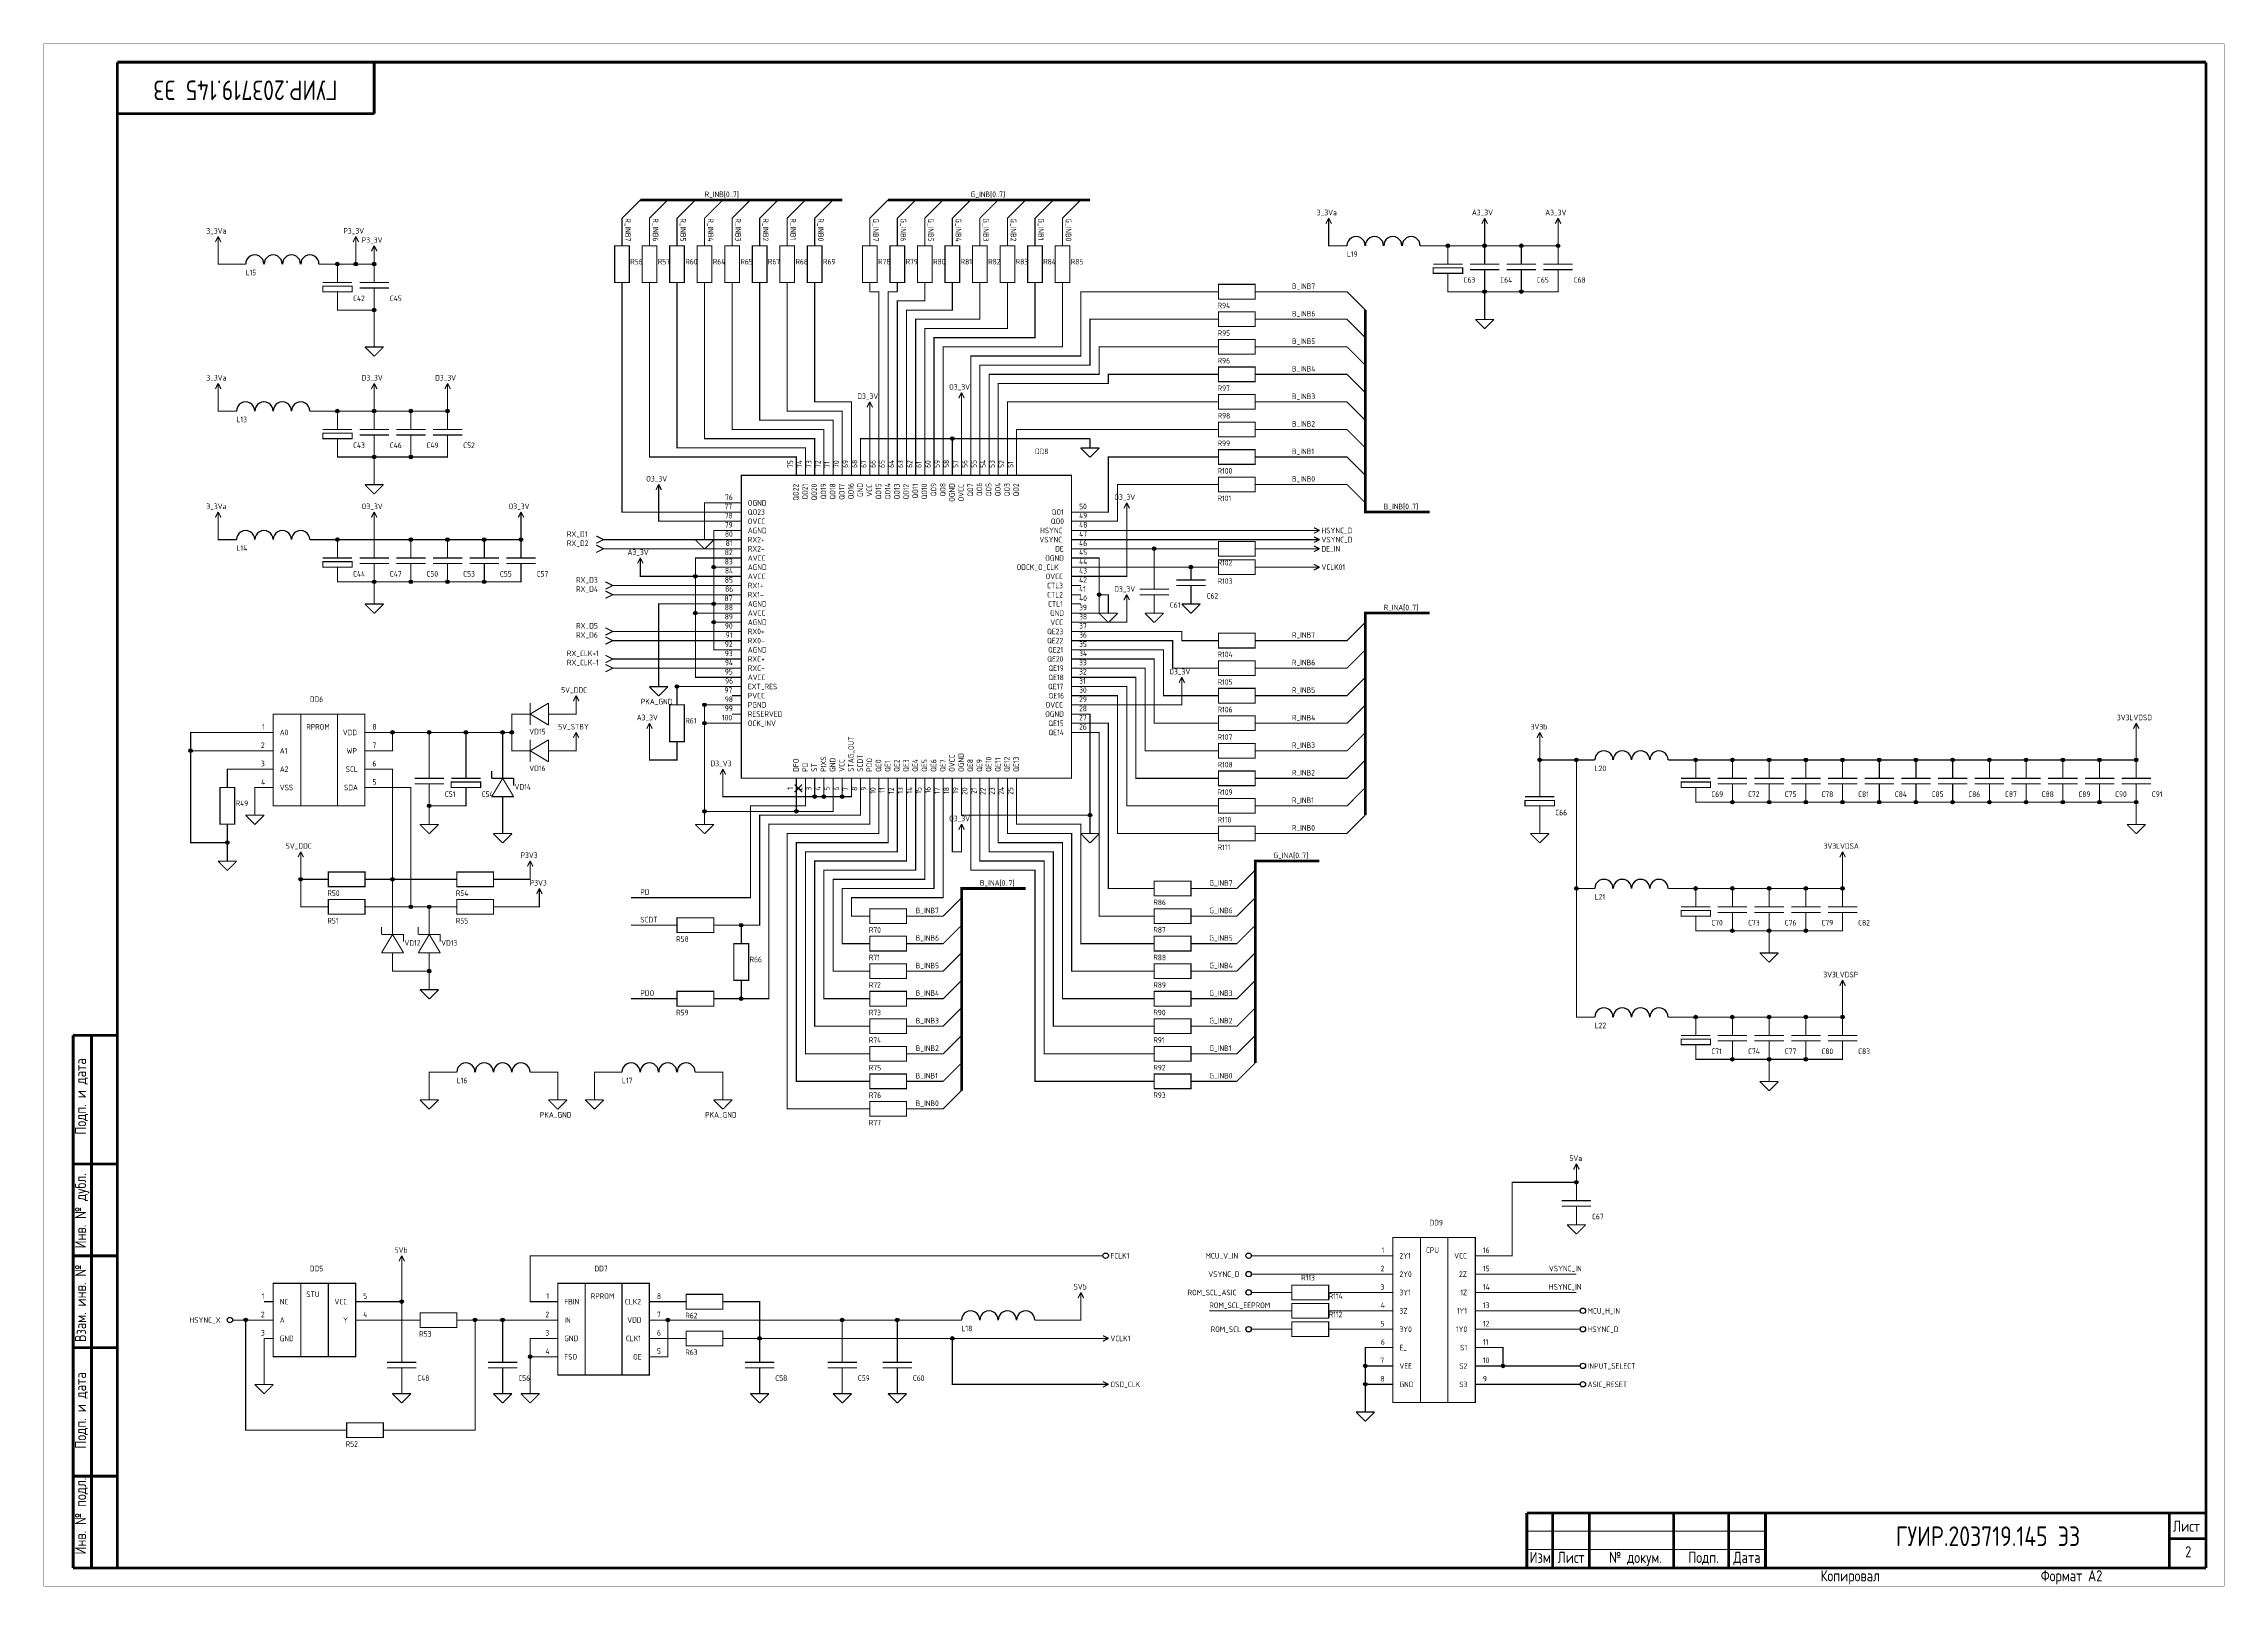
# Model space of a CAD drawing. Header units: millimetres. Extents: x 0 to 594, y 0 to 420.
import ezdxf

# ---------------------------------------------------------------- set-up
doc = ezdxf.new("R2010")
doc.units = ezdxf.units.MM
doc.layers.add('Sheet', color=7, linetype='Continuous')
doc.styles.get("Standard").update_dxf_attribs({"font": 'gost.TTF', "oblique": 15})

msp = doc.modelspace()

# ---------------------------------------------------------------- linework, layer by layer
at = {"layer": 'Sheet'}
for points, const_width in [([(0, 420), (593.96, 420), (593.96, 0.04), (0, 0.04), (0, 420)], 0.0991), ([(20, 415), (589, 415)], 0.749), ([(20, 415), (20, 5)], 0.749), ([(90, 401), (90, 415)], 0.749), ([(589, 415), (589, 5)], 0.749), ([(20, 401), (90, 401)], 0.749), ([(157.5, 367.5), (157.5, 372.5), (160, 375), (162.5, 377.5)], 0.3), ([(162.5, 377.5), (217.5, 377.5)], 0.749), ([(165, 367.5), (165, 372.5), (167.5, 375), (170, 377.5)], 0.3), ([(172.5, 367.5), (172.5, 372.5), (175, 375), (177.5, 377.5)], 0.3), ([(180, 367.5), (180, 372.5), (182.5, 375), (185, 377.5)], 0.3), ([(187.5, 367.5), (187.5, 372.5), (190, 375), (192.5, 377.5)], 0.3), ([(195, 367.5), (195, 372.5), (197.5, 375), (200, 377.5)], 0.3), ([(202.5, 367.5), (202.5, 372.5), (205, 375), (207.5, 377.5)], 0.3), ([(210, 367.5), (210, 372.5), (212.5, 375), (215, 377.5)], 0.3), ([(225, 367.5), (225, 372.5), (227.5, 375), (230, 377.5)], 0.3), ([(230, 377.5), (285, 377.5)], 0.749), ([(232.5, 367.5), (232.5, 372.5), (235, 375), (237.5, 377.5)], 0.3), ([(240, 367.5), (240, 372.5), (242.5, 375), (245, 377.5)], 0.3), ([(247.5, 367.5), (247.5, 372.5), (250, 375), (252.5, 377.5)], 0.3), ([(255, 367.5), (255, 372.5), (257.5, 375), (260, 377.5)], 0.3), ([(262.5, 367.5), (262.5, 372.5), (265, 375), (267.5, 377.5)], 0.3), ([(270, 367.5), (270, 372.5), (272.5, 375), (275, 377.5)], 0.3), ([(277.5, 367.5), (277.5, 372.5), (280, 375), (282.5, 377.5)], 0.3), ([(350, 372.54), (349.24, 371.02)], 0.3), ([(350, 372.54), (350.76, 371.02)], 0.3), ([(350, 370), (350, 372.54)], 0.3), ([(352.5, 365), (350, 365), (350, 370)], 0.3), ([(392.5, 372.54), (391.74, 371.02)], 0.3), ([(392.5, 372.54), (393.26, 371.02)], 0.3), ([(392.5, 370), (392.5, 372.54)], 0.3), ([(392.5, 370), (392.5, 365)], 0.3), ([(412.5, 372.54), (411.74, 371.02)], 0.3), ([(412.5, 372.54), (413.26, 371.02)], 0.3), ([(412.5, 370), (412.5, 372.54)], 0.3), ([(412.5, 370), (412.5, 365)], 0.3), ([(47.5, 367.54), (46.74, 366.02)], 0.3), ([(47.5, 367.54), (48.26, 366.02)], 0.3), ([(47.5, 365), (47.5, 367.54)], 0.3), ([(52.5, 360), (47.5, 360), (47.5, 365)], 0.3), ([(85, 367.54), (84.24, 366.02)], 0.3), ([(85, 367.54), (85.76, 366.02)], 0.3), ([(85, 365), (85, 367.54)], 0.3), ([(85, 365), (85, 360)], 0.3), ([(90, 365.04), (89.24, 363.52)], 0.3), ([(90, 365.04), (90.76, 363.52)], 0.3), ([(90, 362.5), (90, 365.04)], 0.3), ([(90, 360), (90, 362.5)], 0.3), ([(157.5, 355), (155.5, 355), (155.5, 365), (159.5, 365), (159.5, 355), (157.5, 355)], 0.3), ([(157.5, 365), (157.5, 367.5)], 0.3), ([(165, 355), (163, 355), (163, 365), (167, 365), (167, 355), (165, 355)], 0.3), ([(165, 365), (165, 367.5)], 0.3), ([(172.5, 355), (170.5, 355), (170.5, 365), (174.5, 365), (174.5, 355), (172.5, 355)], 0.3), ([(172.5, 365), (172.5, 367.5)], 0.3), ([(180, 355), (178, 355), (178, 365), (182, 365), (182, 355), (180, 355)], 0.3), ([(180, 365), (180, 367.5)], 0.3), ([(187.5, 355), (185.5, 355), (185.5, 365), (189.5, 365), (189.5, 355), (187.5, 355)], 0.3), ([(187.5, 365), (187.5, 367.5)], 0.3), ([(195, 355), (193, 355), (193, 365), (197, 365), (197, 355), (195, 355)], 0.3), ([(195, 365), (195, 367.5)], 0.3), ([(202.5, 355), (200.5, 355), (200.5, 365), (204.5, 365), (204.5, 355), (202.5, 355)], 0.3), ([(202.5, 365), (202.5, 367.5)], 0.3), ([(210, 355), (208, 355), (208, 365), (212, 365), (212, 355), (210, 355)], 0.3), ([(210, 365), (210, 367.5)], 0.3), ([(225, 355), (223, 355), (223, 365), (227, 365), (227, 355), (225, 355)], 0.3), ([(225, 365), (225, 367.5)], 0.3), ([(232.5, 355), (230.5, 355), (230.5, 365), (234.5, 365), (234.5, 355), (232.5, 355)], 0.3), ([(232.5, 365), (232.5, 367.5)], 0.3), ([(240, 355), (238, 355), (238, 365), (242, 365), (242, 355), (240, 355)], 0.3), ([(240, 365), (240, 367.5)], 0.3), ([(247.5, 355), (245.5, 355), (245.5, 365), (249.5, 365), (249.5, 355), (247.5, 355)], 0.3), ([(247.5, 365), (247.5, 367.5)], 0.3), ([(255, 355), (253, 355), (253, 365), (257, 365), (257, 355), (255, 355)], 0.3), ([(255, 365), (255, 367.5)], 0.3), ([(262.5, 355), (260.5, 355), (260.5, 365), (264.5, 365), (264.5, 355), (262.5, 355)], 0.3), ([(262.5, 365), (262.5, 367.5)], 0.3), ([(270, 355), (268, 355), (268, 365), (272, 365), (272, 355), (270, 355)], 0.3), ([(270, 365), (270, 367.5)], 0.3), ([(277.5, 355), (275.5, 355), (275.5, 365), (279.5, 365), (279.5, 355), (277.5, 355)], 0.3), ([(277.5, 365), (277.5, 367.5)], 0.3), ([(355, 365), (352.5, 365)], 0.3), ([(375, 365), (377.5, 365)], 0.3), ([(412.5, 362.5), (412.5, 365), (402.5, 365), (392.5, 365), (382.5, 365), (377.5, 365)], 0.3), ([(382.5, 362.5), (382.5, 365)], 0.3), ([(382.5, 360), (382.5, 362.5)], 0.3), ([(392.5, 362.5), (392.5, 365)], 0.3), ([(392.5, 360), (392.5, 362.5)], 0.3), ([(402.5, 362.5), (402.5, 365)], 0.3), ([(402.5, 360), (402.5, 362.5)], 0.3), ([(412.5, 360), (412.5, 362.5)], 0.3), ([(55, 360), (52.5, 360)], 0.3), ([(75, 360), (77.5, 360)], 0.3), ([(80, 357.5), (80, 360), (77.5, 360)], 0.3), ([(90, 357.5), (90, 360), (85, 360), (80, 360)], 0.3), ([(80, 355), (80, 357.5)], 0.3), ([(90, 355), (90, 357.5)], 0.3), ([(378.5, 360), (386.5, 360)], 0.3), ([(386.5, 359), (378.5, 359), (378.5, 357.5), (386.5, 357.5), (386.5, 359)], 0.3), ([(382.5, 357.5), (382.5, 356)], 0.3), ([(388.5, 360), (396.5, 360)], 0.3), ([(396.5, 358.5), (388.5, 358.5)], 0.3), ([(392.5, 358.5), (392.5, 356)], 0.3), ([(398.5, 360), (406.5, 360)], 0.3), ([(406.5, 358.5), (398.5, 358.5)], 0.3), ([(402.5, 358.5), (402.5, 356)], 0.3), ([(408.5, 360), (416.5, 360)], 0.3), ([(416.5, 358.5), (408.5, 358.5)], 0.3), ([(412.5, 358.5), (412.5, 356)], 0.3), ([(76, 355), (84, 355)], 0.3), ([(84, 354), (76, 354), (76, 352.5), (84, 352.5), (84, 354)], 0.3), ([(80, 352.5), (80, 351)], 0.3), ([(80, 351), (80, 347.5), (90, 347.5)], 0.3), ([(86, 355), (94, 355)], 0.3), ([(94, 353.5), (86, 353.5)], 0.3), ([(90, 353.5), (90, 351)], 0.3), ([(90, 340), (90, 347.5), (90, 351)], 0.3), ([(157.5, 355), (157.5, 352.5)], 0.3), ([(187.5, 292.5), (157.5, 292.5), (157.5, 352.5)], 0.3), ([(165, 355), (165, 352.5)], 0.3), ([(165, 352.5), (165, 307.5), (205, 307.5), (205, 305)], 0.3), ([(172.5, 355), (172.5, 352.5)], 0.3), ([(207.5, 305), (207.5, 310), (172.5, 310), (172.5, 352.5)], 0.3), ([(180, 355), (180, 352.5)], 0.3), ([(210, 305), (210, 312.5), (180, 312.5), (180, 352.5)], 0.3), ([(187.5, 355), (187.5, 352.5)], 0.3), ([(212.5, 305), (212.5, 315), (187.5, 315), (187.5, 352.5)], 0.3), ([(195, 355), (195, 352.5)], 0.3), ([(215, 305), (215, 317.5), (195, 317.5), (195, 352.5)], 0.3), ([(202.5, 355), (202.5, 352.5)], 0.3), ([(202.5, 352.5), (202.5, 320), (217.5, 320), (217.5, 305)], 0.3), ([(210, 355), (210, 352.5)], 0.3), ([(220, 305), (220, 322.5), (210, 322.5), (210, 352.5)], 0.3), ([(225, 355), (225, 352.5)], 0.3), ([(227.5, 305), (227.5, 352.5), (225, 352.5)], 0.3), ([(230, 305), (230, 352.5), (232.5, 352.5)], 0.3), ([(232.5, 355), (232.5, 352.5)], 0.3), ([(232.5, 305), (232.5, 350), (240, 350), (240, 352.5)], 0.3), ([(235, 305), (235, 347.5), (247.5, 347.5), (247.5, 352.5)], 0.3), ([(255, 352.5), (255, 345), (237.5, 345), (237.5, 305)], 0.3), ([(240, 355), (240, 352.5)], 0.3), ([(240, 305), (240, 342.5), (262.5, 342.5), (262.5, 352.5)], 0.3), ([(242.5, 305), (242.5, 340), (270, 340), (270, 352.5)], 0.3), ([(245, 305), (245, 337.5), (277.5, 337.5), (277.5, 352.5)], 0.3), ([(247.5, 355), (247.5, 352.5)], 0.3), ([(252.5, 305), (252.5, 335), (282.5, 335), (282.5, 352.5), (317.5, 352.5)], 0.3), ([(255, 355), (255, 352.5)], 0.3), ([(262.5, 355), (262.5, 352.5)], 0.3), ([(270, 355), (270, 352.5)], 0.3), ([(277.5, 355), (277.5, 352.5)], 0.3), ([(320, 352.5), (317.5, 352.5)], 0.3), ([(320, 352.5), (320, 354.5), (330, 354.5), (330, 350.5), (320, 350.5), (320, 352.5)], 0.3), ([(330, 352.5), (332.5, 352.5)], 0.3), ([(332.5, 352.5), (355, 352.5), (360, 347.5)], 0.3), ([(382.5, 356), (382.5, 352.5), (392.5, 352.5)], 0.3), ([(392.5, 356), (392.5, 352.5)], 0.3), ([(392.5, 352.5), (402.5, 352.5)], 0.3), ([(392.5, 347.5), (392.5, 352.5)], 0.3), ([(402.5, 356), (402.5, 352.5)], 0.3), ([(402.5, 352.5), (412.5, 352.5), (412.5, 356)], 0.3), ([(255, 305), (255, 332.5), (285, 332.5), (285, 345), (317.5, 345)], 0.3), ([(320, 345), (317.5, 345)], 0.3), ([(320, 345), (320, 347), (330, 347), (330, 343), (320, 343), (320, 345)], 0.3), ([(330, 345), (332.5, 345)], 0.3), ([(332.5, 345), (355, 345), (360, 340)], 0.3), ([(360, 347.5), (360, 292.5), (377.5, 292.5)], 0.749), ([(389.96, 344.96), (395.04, 344.96)], 0.3), ([(389.96, 344.96), (392.5, 342.42)], 0.3), ([(392.5, 347.5), (392.5, 344.96)], 0.3), ([(395.04, 344.96), (392.5, 342.42)], 0.3), ([(90, 340), (90, 337.46)], 0.3), ([(320, 337.5), (320, 339.5), (330, 339.5), (330, 335.5), (320, 335.5), (320, 337.5)], 0.3), ([(87.46, 337.46), (92.54, 337.46)], 0.3), ([(87.46, 337.46), (90, 334.92)], 0.3), ([(92.54, 337.46), (90, 334.92)], 0.3), ([(257.5, 305), (257.5, 330), (287.5, 330), (287.5, 337.5), (317.5, 337.5)], 0.3), ([(320, 337.5), (317.5, 337.5)], 0.3), ([(330, 337.5), (332.5, 337.5)], 0.3), ([(332.5, 337.5), (355, 337.5), (360, 332.5)], 0.3), ([(47.5, 327.54), (46.74, 326.02)], 0.3), ([(47.5, 327.54), (48.26, 326.02)], 0.3), ([(47.5, 325), (47.5, 327.54)], 0.3), ([(90, 327.54), (89.24, 326.02)], 0.3), ([(90, 327.54), (90.76, 326.02)], 0.3), ([(90, 325), (90, 327.54)], 0.3), ([(110, 327.54), (109.24, 326.02)], 0.3), ([(110, 327.54), (110.76, 326.02)], 0.3), ([(110, 325), (110, 327.54)], 0.3), ([(260, 305), (260, 327.5), (290, 327.5), (290, 330), (317.5, 330)], 0.3), ([(320, 330), (317.5, 330)], 0.3), ([(320, 330), (320, 332), (330, 332), (330, 328), (320, 328), (320, 330)], 0.3), ([(330, 330), (332.5, 330)], 0.3), ([(332.5, 330), (355, 330), (360, 325)], 0.3), ([(50, 320), (47.5, 320), (47.5, 325)], 0.3), ([(90, 320), (90, 325)], 0.3), ([(110, 325), (110, 320)], 0.3), ([(225, 322.54), (224.24, 321.02)], 0.3), ([(225, 322.54), (225.76, 321.02)], 0.3), ([(225, 320), (225, 322.54)], 0.3), ([(250, 325.04), (249.24, 323.52)], 0.3), ([(250, 325.04), (250.76, 323.52)], 0.3), ([(250, 322.5), (250, 325.04)], 0.3), ([(250, 322.5), (250, 305), (250, 305)], 0.3), ([(262.5, 305), (262.5, 322.5), (317.5, 322.5)], 0.3), ([(320, 322.5), (317.5, 322.5)], 0.3), ([(320, 322.5), (320, 324.5), (330, 324.5), (330, 320.5), (320, 320.5), (320, 322.5)], 0.3), ([(330, 322.5), (332.5, 322.5)], 0.3), ([(332.5, 322.5), (355, 322.5), (360, 317.5)], 0.3), ([(52.5, 320), (50, 320)], 0.3), ([(72.5, 320), (75, 320)], 0.3), ([(110, 317.5), (110, 320), (100, 320), (90, 320), (80, 320), (75, 320)], 0.3), ([(76, 315), (84, 315)], 0.3), ([(80, 317.5), (80, 320)], 0.3), ([(80, 315), (80, 317.5)], 0.3), ([(86, 315), (94, 315)], 0.3), ([(90, 317.5), (90, 320)], 0.3), ([(90, 315), (90, 317.5)], 0.3), ([(96, 315), (104, 315)], 0.3), ([(100, 317.5), (100, 320)], 0.3), ([(100, 315), (100, 317.5)], 0.3), ([(106, 315), (114, 315)], 0.3), ([(110, 315), (110, 317.5)], 0.3), ([(225, 320), (225, 315), (225, 305)], 0.3), ([(265, 305), (265, 315), (317.5, 315)], 0.3), ([(320, 315), (317.5, 315)], 0.3), ([(320, 315), (320, 317), (330, 317), (330, 313), (320, 313), (320, 315)], 0.3), ([(330, 315), (332.5, 315)], 0.3), ([(332.5, 315), (355, 315), (360, 310)], 0.3), ([(84, 314), (76, 314), (76, 312.5), (84, 312.5), (84, 314)], 0.3), ([(80, 312.5), (80, 311)], 0.3), ([(80, 311), (80, 307.5), (90, 307.5)], 0.3), ([(94, 313.5), (86, 313.5)], 0.3), ([(90, 313.5), (90, 311)], 0.3), ([(90, 311), (90, 307.5)], 0.3), ([(104, 313.5), (96, 313.5)], 0.3), ([(100, 313.5), (100, 311)], 0.3), ([(100, 311), (100, 307.5)], 0.3), ([(100, 307.5), (110, 307.5), (110, 311)], 0.3), ([(114, 313.5), (106, 313.5)], 0.3), ([(110, 313.5), (110, 311)], 0.3), ([(222.5, 305), (222.5, 312.5), (247.5, 312.5)], 0.3), ([(247.5, 305), (247.5, 312.5), (285, 312.5)], 0.3), ([(282.46, 309.96), (287.54, 309.96)], 0.3), ([(282.46, 309.96), (285, 307.42)], 0.3), ([(285, 312.5), (285, 309.96)], 0.3), ([(287.54, 309.96), (285, 307.42)], 0.3), ([(320, 307.5), (320, 309.5), (330, 309.5), (330, 305.5), (320, 305.5), (320, 307.5)], 0.3), ([(90, 307.5), (100, 307.5)], 0.3), ([(90, 302.5), (90, 307.5)], 0.3), ([(205, 302.5), (205, 305)], 0.3), ([(207.5, 302.5), (207.5, 305)], 0.3), ([(210, 302.5), (210, 305)], 0.3), ([(212.5, 302.5), (212.5, 305)], 0.3), ([(215, 302.5), (215, 305)], 0.3), ([(217.5, 302.5), (217.5, 305)], 0.3), ([(220, 302.5), (220, 305)], 0.3), ([(222.5, 302.5), (222.5, 305)], 0.3), ([(225, 302.5), (225, 305)], 0.3), ([(227.5, 302.5), (227.5, 305)], 0.3), ([(230, 302.5), (230, 305)], 0.3), ([(232.5, 302.5), (232.5, 305)], 0.3), ([(235, 302.5), (235, 305)], 0.3), ([(237.5, 302.5), (237.5, 305)], 0.3), ([(240, 302.5), (240, 305)], 0.3), ([(242.5, 302.5), (242.5, 305)], 0.3), ([(245, 302.5), (245, 305)], 0.3), ([(247.5, 302.5), (247.5, 305)], 0.3), ([(250, 302.5), (250, 305)], 0.3), ([(252.5, 302.5), (252.5, 305)], 0.3), ([(255, 302.5), (255, 305)], 0.3), ([(257.5, 302.5), (257.5, 305)], 0.3), ([(260, 302.5), (260, 305)], 0.3), ([(262.5, 302.5), (262.5, 305)], 0.3), ([(265, 302.5), (265, 305)], 0.3), ([(282.5, 292.5), (290, 292.5), (290, 307.5), (317.5, 307.5)], 0.3), ([(320, 307.5), (317.5, 307.5)], 0.3), ([(330, 307.5), (332.5, 307.5)], 0.3), ([(332.5, 307.5), (355, 307.5), (360, 302.5)], 0.3), ([(87.46, 299.96), (92.54, 299.96)], 0.3), ([(87.46, 299.96), (90, 297.42)], 0.3), ([(90, 302.5), (90, 299.96)], 0.3), ([(92.54, 299.96), (90, 297.42)], 0.3), ([(167.5, 300.04), (166.74, 298.52)], 0.3), ([(167.5, 300.04), (168.26, 298.52)], 0.3), ([(167.5, 297.5), (167.5, 300.04)], 0.3), ([(187.5, 290), (167.5, 290), (167.5, 297.5)], 0.3), ([(190, 302.5), (279.96, 302.5), (279.96, 220.04), (190, 220.04), (190, 302.5)], 0.3), ([(282.5, 290), (292.5, 290), (292.5, 300), (317.5, 300)], 0.3), ([(320, 300), (317.5, 300)], 0.3), ([(320, 300), (320, 302), (330, 302), (330, 298), (320, 298), (320, 300)], 0.3), ([(330, 300), (332.5, 300)], 0.3), ([(332.5, 300), (355, 300), (360, 295)], 0.3), ([(47.5, 292.54), (46.74, 291.02)], 0.3), ([(47.5, 292.54), (48.26, 291.02)], 0.3), ([(47.5, 290), (47.5, 292.54)], 0.3), ([(90, 292.54), (89.24, 291.02)], 0.3), ([(90, 292.54), (90.76, 291.02)], 0.3), ([(90, 290), (90, 292.54)], 0.3), ([(130, 292.54), (129.24, 291.02)], 0.3), ([(130, 292.54), (130.76, 291.02)], 0.3), ([(130, 290), (130, 292.54)], 0.3), ([(180, 287.5), (180, 295), (187.5, 295)], 0.3), ([(190, 295), (187.5, 295)], 0.3), ([(190, 292.5), (187.5, 292.5)], 0.3), ([(280, 292.5), (282.5, 292.5)], 0.3), ([(282.5, 275), (295, 275), (295, 292.5)], 0.3), ([(295, 295.04), (294.24, 293.52)], 0.3), ([(295, 295.04), (295.76, 293.52)], 0.3), ([(295, 292.5), (295, 295.04)], 0.3), ([(50, 285), (47.5, 285), (47.5, 290)], 0.3), ([(52.5, 285), (50, 285)], 0.3), ([(72.5, 285), (75, 285)], 0.3), ([(130, 282.5), (130, 285), (120, 285), (110, 285), (100, 285), (80, 285), (75, 285)], 0.3), ([(80, 285), (80, 282.5)], 0.3), ([(90, 290), (90, 282.5)], 0.3), ([(100, 285), (100, 282.5)], 0.3), ([(110, 285), (110, 282.5)], 0.3), ([(120, 285), (120, 282.5)], 0.3), ([(130, 290), (130, 285)], 0.3), ([(152.5, 285), (150.5, 286)], 0.3), ([(152.5, 285), (150.5, 284)], 0.3), ([(158, 285), (152.5, 285)], 0.3), ([(157.5, 285), (160, 285)], 0.3), ([(187.5, 285), (165, 285), (160, 285)], 0.3), ([(180, 287.5), (180, 284.96)], 0.3), ([(187.5, 277.5), (182.5, 277.5), (182.5, 287.5), (187.5, 287.5)], 0.3), ([(190, 290), (187.5, 290)], 0.3), ([(190, 287.5), (187.5, 287.5)], 0.3), ([(190, 285), (187.5, 285)], 0.3), ([(280, 290), (282.5, 290)], 0.3), ([(280, 287.5), (282.5, 287.5)], 0.3), ([(280, 285), (282.5, 285)], 0.3), ([(282.5, 287.5), (342.5, 287.5), (345, 287.5)], 0.3), ([(345, 285), (282.5, 285), (282.5, 285)], 0.3), ([(345, 287.5), (347.54, 287.5)], 0.3), ([(345, 285), (347.54, 285)], 0.3), ([(347.54, 287.5), (346.02, 288.26)], 0.3), ([(347.54, 287.5), (346.02, 286.74)], 0.3), ([(347.54, 285), (346.02, 285.76)], 0.3), ([(347.54, 285), (346.02, 284.24)], 0.3), ([(76, 280), (84, 280)], 0.3), ([(80, 280), (80, 282.5)], 0.3), ([(86, 280), (94, 280)], 0.3), ([(90, 280), (90, 282.5)], 0.3), ([(96, 280), (104, 280)], 0.3), ([(100, 280), (100, 282.5)], 0.3), ([(106, 280), (114, 280)], 0.3), ([(110, 280), (110, 282.5)], 0.3), ([(116, 280), (124, 280)], 0.3), ([(120, 280), (120, 282.5)], 0.3), ([(126, 280), (134, 280)], 0.3), ([(130, 280), (130, 282.5)], 0.3), ([(152.5, 282.5), (150.5, 283.5)], 0.3), ([(152.5, 282.5), (150.5, 281.5)], 0.3), ([(158, 282.5), (152.5, 282.5)], 0.3), ([(157.5, 282.5), (160, 282.5)], 0.3), ([(187.5, 282.5), (165, 282.5), (160, 282.5)], 0.3), ([(162.5, 280.04), (161.74, 278.52)], 0.3), ([(162.5, 280.04), (163.26, 278.52)], 0.3), ([(162.5, 277.5), (162.5, 280.04)], 0.3), ([(187.5, 280), (177.5, 280), (177.5, 275), (162.5, 275), (162.5, 277.5)], 0.3), ([(177.46, 284.96), (182.54, 284.96)], 0.3), ([(177.46, 284.96), (180, 282.42)], 0.3), ([(182.54, 284.96), (180, 282.42)], 0.3), ([(190, 282.5), (187.5, 282.5)], 0.3), ([(190, 280), (187.5, 280)], 0.3), ([(280, 282.5), (282.5, 282.5)], 0.3), ([(280, 280), (282.5, 280)], 0.3), ([(282.5, 282.5), (302.5, 282.5), (317.5, 282.5), (317.5, 282.5)], 0.3), ([(282.5, 280), (287.5, 280), (287.5, 270), (287.5, 265), (282.5, 265)], 0.3), ([(302.5, 274), (302.5, 282.5)], 0.3), ([(320, 282.5), (317.5, 282.5)], 0.3), ([(320, 282.5), (320, 284.5), (330, 284.5), (330, 280.5), (320, 280.5), (320, 282.5)], 0.3), ([(320, 277.5), (320, 279.5), (330, 279.5), (330, 275.5), (320, 275.5), (320, 277.5)], 0.3), ([(330, 282.5), (332.5, 282.5)], 0.3), ([(332.5, 282.5), (345, 282.5)], 0.3), ([(345, 282.5), (347.54, 282.5)], 0.3), ([(347.54, 282.5), (346.02, 283.26)], 0.3), ([(347.54, 282.5), (346.02, 281.74)], 0.3), ([(84, 279), (76, 279), (76, 277.5), (84, 277.5), (84, 279)], 0.3), ([(80, 277.5), (80, 276)], 0.3), ([(80, 276), (80, 273.5), (90, 273.5)], 0.3), ([(94, 278.5), (86, 278.5)], 0.3), ([(90, 278.5), (90, 276)], 0.3), ([(90, 273.5), (90, 276)], 0.3), ([(90, 270), (90, 273.5), (100, 273.5), (110, 273.5), (120, 273.5), (130, 273.5), (130, 276)], 0.3), ([(104, 278.5), (96, 278.5)], 0.3), ([(100, 278.5), (100, 276)], 0.3), ([(100, 273.5), (100, 276)], 0.3), ([(114, 278.5), (106, 278.5)], 0.3), ([(110, 278.5), (110, 276)], 0.3), ([(110, 273.5), (110, 276)], 0.3), ([(124, 278.5), (116, 278.5)], 0.3), ([(120, 278.5), (120, 276)], 0.3), ([(120, 273.5), (120, 276)], 0.3), ([(134, 278.5), (126, 278.5)], 0.3), ([(130, 278.5), (130, 276)], 0.3), ([(155, 272.5), (153, 273.5)], 0.3), ([(187.5, 265), (177.5, 265), (177.5, 275)], 0.3), ([(187.5, 275), (177.5, 275), (177.5, 275)], 0.3), ([(182.5, 267.5), (182.5, 277.5)], 0.3), ([(190, 277.5), (187.5, 277.5)], 0.3), ([(190, 275), (187.5, 275)], 0.3), ([(280, 277.5), (282.5, 277.5)], 0.3), ([(280, 275), (282.5, 275)], 0.3), ([(282.5, 277.5), (310, 277.5), (312.5, 277.5), (312.5, 276.5)], 0.3), ([(302.5, 271.5), (302.5, 274)], 0.3), ([(308.5, 274), (316.5, 274)], 0.3), ([(312.5, 277.5), (317.5, 277.5)], 0.3), ([(312.5, 274), (312.5, 276.5)], 0.3), ([(320, 277.5), (317.5, 277.5)], 0.3), ([(330, 277.5), (332.5, 277.5)], 0.3), ([(332.5, 277.5), (345, 277.5)], 0.3), ([(345, 277.5), (347.54, 277.5)], 0.3), ([(347.54, 277.5), (346.02, 278.26)], 0.3), ([(347.54, 277.5), (346.02, 276.74)], 0.3), ([(87.46, 267.46), (92.54, 267.46)], 0.3), ([(87.46, 267.46), (90, 264.92)], 0.3), ([(90, 270), (90, 267.46)], 0.3), ([(92.54, 267.46), (90, 264.92)], 0.3), ([(155, 272.5), (153, 271.5)], 0.3), ([(155, 270), (153, 271)], 0.3), ([(155, 270), (153, 269)], 0.3), ([(160.5, 272.5), (155, 272.5)], 0.3), ([(160.5, 270), (155, 270)], 0.3), ([(160, 272.5), (162.5, 272.5)], 0.3), ([(160, 270), (162.5, 270)], 0.3), ([(187.5, 272.5), (170, 272.5), (162.5, 272.5)], 0.3), ([(162.5, 270), (170, 270), (187.5, 270)], 0.3), ([(167.5, 247.5), (167.5, 267.5), (182.5, 267.5)], 0.3), ([(187.5, 262.5), (182.5, 262.5), (182.5, 267.5)], 0.3), ([(187.5, 267.5), (182.5, 267.5), (182.5, 267.5)], 0.3), ([(190, 272.5), (187.5, 272.5)], 0.3), ([(190, 270), (187.5, 270)], 0.3), ([(190, 267.5), (187.5, 267.5)], 0.3), ([(280, 272.5), (282.5, 272.5)], 0.3), ([(280, 270), (282.5, 270)], 0.3), ([(280, 267.5), (282.5, 267.5)], 0.3), ([(282.5, 262.5), (282.5, 262.5), (295, 262.5), (295, 267.5)], 0.3), ([(290, 267.5), (290, 270), (287.5, 270)], 0.3), ([(290, 267.5), (290, 264.96)], 0.3), ([(295, 270.04), (294.24, 268.52)], 0.3), ([(295, 270.04), (295.76, 268.52)], 0.3), ([(295, 267.5), (295, 270.04)], 0.3), ([(298.5, 271.5), (306.5, 271.5)], 0.3), ([(306.5, 270), (298.5, 270)], 0.3), ([(302.5, 270), (302.5, 267.5)], 0.3), ([(302.5, 267.5), (302.5, 264.96)], 0.3), ([(316.5, 272.5), (308.5, 272.5)], 0.3), ([(309.96, 267.46), (315.04, 267.46)], 0.3), ([(309.96, 267.46), (312.5, 264.92)], 0.3), ([(312.5, 272.5), (312.5, 270)], 0.3), ([(312.5, 270), (312.5, 267.46)], 0.3), ([(315.04, 267.46), (312.5, 264.92)], 0.3), ([(187.5, 247.5), (177.5, 247.5), (177.5, 265)], 0.3), ([(182.5, 262.5), (182.5, 255), (187.5, 255)], 0.3), ([(190, 265), (187.5, 265)], 0.3), ([(190, 262.5), (187.5, 262.5)], 0.3), ([(280, 265), (282.5, 265)], 0.3), ([(280, 262.5), (282.5, 262.5)], 0.3), ([(287.46, 264.96), (292.54, 264.96)], 0.3), ([(287.46, 264.96), (290, 262.42)], 0.3), ([(292.54, 264.96), (290, 262.42)], 0.3), ([(299.96, 264.96), (305.04, 264.96)], 0.3), ([(299.96, 264.96), (302.5, 262.42)], 0.3), ([(305.04, 264.96), (302.5, 262.42)], 0.3), ([(332.5, 257.5), (355, 257.5), (357.5, 260), (360, 262.5)], 0.3), ([(360, 210), (360, 265), (377.5, 265)], 0.749), ([(155, 260), (153, 261)], 0.3), ([(155, 260), (153, 259)], 0.3), ([(155, 257.5), (153, 258.5)], 0.3), ([(155, 257.5), (153, 256.5)], 0.3), ([(160.5, 260), (155, 260)], 0.3), ([(160.5, 257.5), (155, 257.5)], 0.3), ([(160, 260), (162.5, 260)], 0.3), ([(160, 257.5), (162.5, 257.5)], 0.3), ([(187.5, 260), (165, 260), (162.5, 260)], 0.3), ([(162.5, 257.5), (165, 257.5), (187.5, 257.5)], 0.3), ([(190, 260), (187.5, 260)], 0.3), ([(190, 257.5), (187.5, 257.5)], 0.3), ([(280, 260), (282.5, 260)], 0.3), ([(280, 257.5), (282.5, 257.5)], 0.3), ([(282.5, 260), (310, 260), (310, 257.5), (317.5, 257.5)], 0.3), ([(282.5, 257.5), (307.5, 257.5), (307.5, 250), (317.5, 250)], 0.3), ([(320, 257.5), (317.5, 257.5)], 0.3), ([(320, 257.5), (320, 259.5), (330, 259.5), (330, 255.5), (320, 255.5), (320, 257.5)], 0.3), ([(330, 257.5), (332.5, 257.5)], 0.3), ([(155, 252.5), (153, 253.5)], 0.3), ([(155, 252.5), (153, 251.5)], 0.3), ([(155, 250), (153, 251)], 0.3), ([(155, 250), (153, 249)], 0.3), ([(160.5, 252.5), (155, 252.5)], 0.3), ([(160.5, 250), (155, 250)], 0.3), ([(160, 252.5), (162.5, 252.5)], 0.3), ([(160, 250), (162.5, 250)], 0.3), ([(187.5, 252.5), (185, 252.5), (162.5, 252.5)], 0.3), ([(162.5, 250), (180, 250), (187.5, 250)], 0.3), ([(190, 255), (187.5, 255)], 0.3), ([(190, 252.5), (187.5, 252.5)], 0.3), ([(190, 250), (187.5, 250)], 0.3), ([(280, 255), (282.5, 255)], 0.3), ([(280, 252.5), (282.5, 252.5)], 0.3), ([(280, 250), (282.5, 250)], 0.3), ([(282.5, 255), (305, 255), (305, 242.5), (317.5, 242.5)], 0.3), ([(282.5, 252.5), (302.5, 252.5), (302.5, 235), (317.5, 235)], 0.3), ([(282.5, 250), (300, 250), (300, 227.5), (317.5, 227.5)], 0.3), ([(320, 250), (317.5, 250)], 0.3), ([(320, 250), (320, 252), (330, 252), (330, 248), (320, 248), (320, 250)], 0.3), ([(330, 250), (332.5, 250)], 0.3), ([(332.5, 250), (355, 250), (357.5, 252.5), (360, 255)], 0.3), ([(164.96, 244.96), (170.04, 244.96)], 0.3), ([(164.96, 244.96), (167.5, 242.42)], 0.3), ([(167.5, 247.5), (167.5, 244.96)], 0.3), ([(170.04, 244.96), (167.5, 242.42)], 0.3), ([(172.5, 242.5), (172.5, 245)], 0.3), ([(172.5, 245), (172.5, 245), (187.5, 245)], 0.3), ([(190, 247.5), (187.5, 247.5)], 0.3), ([(190, 245), (187.5, 245)], 0.3), ([(280, 247.5), (282.5, 247.5)], 0.3), ([(280, 245), (282.5, 245)], 0.3), ([(282.5, 247.5), (297.5, 247.5), (297.5, 220), (317.5, 220)], 0.3), ([(282.5, 245), (295, 245), (295, 212.5), (317.5, 212.5)], 0.3), ([(282.5, 240), (310, 240), (310, 245)], 0.3), ([(310, 247.54), (309.24, 246.02)], 0.3), ([(310, 247.54), (310.76, 246.02)], 0.3), ([(310, 245), (310, 247.54)], 0.3), ([(320, 242.5), (320, 244.5), (330, 244.5), (330, 240.5), (320, 240.5), (320, 242.5)], 0.3), ([(332.5, 242.5), (355, 242.5), (357.5, 245), (360, 247.5)], 0.3), ([(62.5, 237.5), (87.46, 237.5), (87.46, 212.54), (62.5, 212.54), (62.5, 237.5)], 0.3), ([(70, 237.5), (70, 212.5)], 0.3), ([(80, 237.5), (80, 212.5)], 0.3), ([(130, 227.5), (127.5, 227.5), (127.5, 232.5), (127.5, 237.5), (130, 237.5)], 0.3), ([(132.5, 237.5), (130, 237.5)], 0.3), ([(137.5, 240.5), (132.5, 237.5)], 0.3), ([(132.5, 234.5), (132.5, 240.5)], 0.3), ([(137.5, 234.5), (132.5, 237.5)], 0.3), ([(137.5, 234.5), (137.5, 240.5)], 0.3), ([(137.5, 237.5), (140, 237.5)], 0.3), ([(140, 237.5), (145, 237.5), (145, 240)], 0.3), ([(145, 242.54), (144.24, 241.02)], 0.3), ([(145, 242.54), (145.76, 241.02)], 0.3), ([(145, 240), (145, 242.54)], 0.3), ([(172.5, 230), (170.5, 230), (170.5, 240), (174.5, 240), (174.5, 230), (172.5, 230)], 0.3), ([(172.5, 240), (172.5, 242.5)], 0.3), ([(180, 240), (180, 240), (187.5, 240)], 0.3), ([(180, 210), (180, 211), (180, 235), (180, 240)], 0.3), ([(190, 242.5), (187.5, 242.5)], 0.3), ([(190, 240), (187.5, 240)], 0.3), ([(190, 237.5), (187.5, 237.5)], 0.3), ([(280, 242.5), (282.5, 242.5)], 0.3), ([(280, 240), (282.5, 240)], 0.3), ([(280, 237.5), (282.5, 237.5)], 0.3), ([(282.5, 242.5), (292.5, 242.5), (292.5, 205), (317.5, 205)], 0.3), ([(282.5, 237.5), (285, 237.5), (285, 210)], 0.3), ([(320, 242.5), (317.5, 242.5)], 0.3), ([(330, 242.5), (332.5, 242.5)], 0.3), ([(332.5, 235), (355, 235), (357.5, 237.5), (360, 240)], 0.3), ([(60, 232.5), (40, 232.5), (40, 227.5)], 0.3), ([(62.5, 232.5), (60, 232.5)], 0.3), ([(87.5, 232.5), (90, 232.5)], 0.3), ([(95, 232.5), (95, 227.5), (90, 227.5)], 0.3), ([(90, 232.5), (95, 232.5), (105, 232.5)], 0.3), ([(105, 222.5), (105, 232.5), (115, 232.5), (125, 232.5)], 0.3), ([(115, 232.5), (115, 222.5)], 0.3), ([(127.5, 232.5), (125, 232.5), (125, 222.5)], 0.3), ([(145, 232.54), (144.24, 231.02)], 0.3), ([(145, 232.54), (145.76, 231.02)], 0.3), ([(145, 230), (145, 232.54)], 0.3), ([(165, 235.04), (164.24, 233.52)], 0.3), ([(165, 235.04), (165.76, 233.52)], 0.3), ([(165, 232.5), (165, 235.04)], 0.3), ([(172.5, 227.5), (172.5, 225), (165, 225), (165, 232.5)], 0.3), ([(180, 235), (187.5, 235), (187.5, 235)], 0.3), ([(190, 235), (187.5, 235)], 0.3), ([(280, 235), (282.5, 235)], 0.3), ([(280, 232.5), (282.5, 232.5)], 0.3), ([(282.5, 235), (290, 235), (290, 190), (300, 190)], 0.3), ([(282.5, 232.5), (287.5, 232.5), (287.5, 182.5), (300, 182.5)], 0.3), ([(320, 235), (317.5, 235)], 0.3), ([(320, 235), (320, 237), (330, 237), (330, 233), (320, 233), (320, 235)], 0.3), ([(330, 235), (332.5, 235)], 0.3), ([(332.5, 227.5), (355, 227.5), (357.5, 230), (360, 232.5)], 0.3), ([(407.5, 232.54), (406.74, 231.02)], 0.3), ([(407.5, 232.54), (408.26, 231.02)], 0.3), ([(407.5, 230), (407.5, 232.54)], 0.3), ([(570, 235.04), (569.24, 233.52)], 0.3), ([(570, 235.04), (570.76, 233.52)], 0.3), ([(570, 232.5), (570, 235.04)], 0.3), ([(570, 225), (570, 232.5)], 0.3), ([(50, 205), (50, 202.5), (40, 202.5), (40, 227.5), (60, 227.5)], 0.3), ([(62.5, 227.5), (60, 227.5)], 0.3), ([(87.5, 227.5), (90, 227.5)], 0.3), ([(132.5, 227.5), (130, 227.5)], 0.3), ([(137.5, 230.5), (132.5, 227.5)], 0.3), ([(132.5, 224.5), (132.5, 230.5)], 0.3), ([(137.5, 224.5), (132.5, 227.5)], 0.3), ([(137.5, 224.5), (137.5, 230.5)], 0.3), ([(137.5, 227.5), (140, 227.5)], 0.3), ([(140, 227.5), (145, 227.5), (145, 230)], 0.3), ([(172.5, 230), (172.5, 227.5)], 0.3), ([(320, 227.5), (317.5, 227.5)], 0.3), ([(320, 227.5), (320, 229.5), (330, 229.5), (330, 225.5), (320, 225.5), (320, 227.5)], 0.3), ([(330, 227.5), (332.5, 227.5)], 0.3), ([(407.5, 225), (407.5, 230)], 0.3), ([(60, 222.5), (50, 222.5), (50, 220)], 0.3), ([(50, 217.5), (50, 220)], 0.3), ([(62.5, 222.5), (60, 222.5)], 0.3), ([(87.5, 222.5), (90, 222.5)], 0.3), ([(95, 180), (95, 192.5), (95, 222.5), (90, 222.5)], 0.3), ([(101, 220), (109, 220)], 0.3), ([(105, 220), (105, 222.5)], 0.3), ([(111, 220), (119, 220)], 0.3), ([(115, 220), (115, 222.5)], 0.3), ([(122, 222), (122, 220)], 0.3), ([(122, 215), (125, 220)], 0.3), ([(122, 220), (128, 220)], 0.3), ([(125, 220), (125, 222.5)], 0.3), ([(128, 215), (125, 220)], 0.3), ([(128, 220), (128, 218)], 0.3), ([(185, 222.54), (184.24, 221.02)], 0.3), ([(185, 222.54), (185.76, 221.02)], 0.3), ([(185, 220), (185, 222.54)], 0.3), ([(185, 220), (185, 215), (220, 215), (220, 217.5)], 0.3), ([(205, 220), (205, 217.5)], 0.3), ([(207.5, 220), (207.5, 217.5)], 0.3), ([(210, 220), (210, 217.5)], 0.3), ([(212.5, 220), (212.5, 217.5)], 0.3), ([(215, 220), (215, 217.5)], 0.3), ([(217.5, 220), (217.5, 217.5)], 0.3), ([(220, 220), (220, 217.5)], 0.3), ([(222.5, 220), (222.5, 217.5)], 0.3), ([(225, 220), (225, 217.5)], 0.3), ([(227.5, 220), (227.5, 217.5)], 0.3), ([(230, 220), (230, 217.5)], 0.3), ([(232.5, 220), (232.5, 217.5)], 0.3), ([(235, 220), (235, 217.5)], 0.3), ([(237.5, 220), (237.5, 217.5)], 0.3), ([(240, 220), (240, 217.5)], 0.3), ([(242.5, 220), (242.5, 217.5)], 0.3), ([(245, 220), (245, 217.5)], 0.3), ([(247.5, 220), (247.5, 217.5)], 0.3), ([(250, 220), (250, 217.5)], 0.3), ([(252.5, 220), (252.5, 217.5)], 0.3), ([(255, 220), (255, 217.5)], 0.3), ([(257.5, 220), (257.5, 217.5)], 0.3), ([(260, 220), (260, 217.5)], 0.3), ([(262.5, 220), (262.5, 217.5)], 0.3), ([(265, 220), (265, 217.5)], 0.3), ([(320, 220), (317.5, 220)], 0.3), ([(320, 220), (320, 222), (330, 222), (330, 218), (320, 218), (320, 220)], 0.3), ([(330, 220), (332.5, 220)], 0.3), ([(332.5, 220), (355, 220), (357.5, 222.5), (360, 225)], 0.3), ([(407.5, 217.5), (407.5, 225), (417.5, 225)], 0.3), ([(420, 190), (417.5, 190), (417.5, 225), (420, 225)], 0.3), ([(422.5, 225), (420, 225)], 0.3), ([(442.5, 225), (445, 225)], 0.3), ([(510, 225), (500, 225), (490, 225), (480, 225), (470, 225), (460, 225), (450, 225), (445, 225)], 0.3), ([(446, 220), (454, 220)], 0.3), ([(450, 225), (450, 222.5)], 0.3), ([(450, 220), (450, 222.5)], 0.3), ([(456, 220), (464, 220)], 0.3), ([(460, 225), (460, 222.5)], 0.3), ([(460, 220), (460, 222.5)], 0.3), ([(466, 220), (474, 220)], 0.3), ([(470, 225), (470, 222.5)], 0.3), ([(470, 220), (470, 222.5)], 0.3), ([(476, 220), (484, 220)], 0.3), ([(480, 225), (480, 222.5)], 0.3), ([(480, 220), (480, 222.5)], 0.3), ([(486, 220), (494, 220)], 0.3), ([(490, 225), (490, 222.5)], 0.3), ([(490, 220), (490, 222.5)], 0.3), ([(496, 220), (504, 220)], 0.3), ([(500, 222.5), (500, 225)], 0.3), ([(500, 220), (500, 222.5)], 0.3), ([(506, 220), (514, 220)], 0.3), ([(510, 225), (510, 222.5)], 0.3), ([(510, 225), (520, 225), (530, 225), (540, 225), (550, 225), (560, 225), (570, 225), (570, 222.5)], 0.3), ([(510, 220), (510, 222.5)], 0.3), ([(516, 220), (524, 220)], 0.3), ([(520, 225), (520, 222.5)], 0.3), ([(520, 220), (520, 222.5)], 0.3), ([(526, 220), (534, 220)], 0.3), ([(530, 222.5), (530, 225)], 0.3), ([(530, 220), (530, 222.5)], 0.3), ([(536, 220), (544, 220)], 0.3), ([(540, 225), (540, 222.5)], 0.3), ([(540, 220), (540, 222.5)], 0.3), ([(546, 220), (554, 220)], 0.3), ([(550, 225), (550, 222.5)], 0.3), ([(550, 220), (550, 222.5)], 0.3), ([(556, 220), (564, 220)], 0.3), ([(560, 222.5), (560, 225)], 0.3), ([(560, 220), (560, 222.5)], 0.3), ([(566, 220), (574, 220)], 0.3), ([(570, 220), (570, 222.5)], 0.3), ([(50, 207.5), (48, 207.5), (48, 217.5), (52, 217.5), (52, 207.5), (50, 207.5)], 0.3), ([(60, 217.5), (57.5, 217.5), (57.5, 212.5)], 0.3), ([(62.5, 217.5), (60, 217.5)], 0.3), ([(87.5, 217.5), (90, 217.5)], 0.3), ([(90, 217.5), (100, 217.5), (100, 185)], 0.3), ([(109, 218.5), (101, 218.5)], 0.3), ([(105, 218.5), (105, 216)], 0.3), ([(105, 210), (105, 212.5), (115, 212.5), (115, 216)], 0.3), ([(105, 212.5), (105, 216)], 0.3), ([(119, 219), (111, 219), (111, 217.5), (119, 217.5), (119, 219)], 0.3), ([(115, 217.5), (115, 216)], 0.3), ([(122, 215), (128, 215)], 0.3), ([(125, 215), (125, 212.5)], 0.3), ([(207.5, 217.5), (207.5, 212.5), (192.5, 212.5), (192.5, 187.5), (160, 187.5)], 0.3), ([(185, 160), (190, 160), (197.5, 160), (197.5, 207.5), (225, 207.5), (225, 217.5)], 0.3), ([(185, 180), (190, 180), (195, 180), (195, 210), (222.5, 210), (222.5, 217.5)], 0.3), ([(227.5, 217.5), (227.5, 205), (202.5, 205), (202.5, 130), (222.5, 130)], 0.3), ([(204.53, 216.28), (206.56, 218.31)], 0.3), ([(204.53, 218.31), (206.56, 216.28)], 0.3), ([(230, 217.5), (230, 202.5), (205, 202.5), (205, 137.5), (222.5, 137.5)], 0.3), ([(205, 217.5), (205, 211), (215, 211), (215, 217.5)], 0.3), ([(232.5, 217.5), (232.5, 200), (207.5, 200), (207.5, 145), (222.5, 145)], 0.3), ([(235, 217.5), (235, 197.5), (210, 197.5), (210, 152.5), (222.5, 152.5)], 0.3), ([(212.5, 217.5), (212.5, 215), (210, 215), (210, 217.5)], 0.3), ([(237.5, 217.5), (237.5, 195), (212.5, 195), (212.5, 160), (222.5, 160)], 0.3), ([(240, 217.5), (240, 192.5), (215, 192.5), (215, 167.5), (222.5, 167.5)], 0.3), ([(242.5, 217.5), (242.5, 190), (217.5, 190), (217.5, 175), (222.5, 175)], 0.3), ([(217.5, 215), (217.5, 217.5)], 0.3), ([(245, 217.5), (245, 187.5), (220, 187.5), (220, 182.5), (222.5, 182.5)], 0.3), ([(247.5, 217.5), (247.5, 200), (250, 200), (250, 205)], 0.3), ([(250, 217.5), (250, 210), (285, 210)], 0.3), ([(252.5, 217.5), (252.5, 195), (270, 195), (270, 137.5), (300, 137.5)], 0.3), ([(255, 217.5), (255, 197.5), (272.5, 197.5), (272.5, 145), (300, 145)], 0.3), ([(257.5, 217.5), (257.5, 200), (275, 200), (275, 152.5), (300, 152.5)], 0.3), ([(260, 217.5), (260, 202.5), (277.5, 202.5), (277.5, 160), (300, 160)], 0.3), ([(262.5, 217.5), (262.5, 205), (280, 205), (280, 167.5), (300, 167.5)], 0.3), ([(265, 217.5), (265, 207.5), (282.5, 207.5), (282.5, 175), (300, 175)], 0.3), ([(320, 212.5), (320, 214.5), (330, 214.5), (330, 210.5), (320, 210.5), (320, 212.5)], 0.3), ([(332.5, 212.5), (355, 212.5), (357.5, 215), (360, 217.5)], 0.3), ([(403.5, 215), (411.5, 215)], 0.3), ([(411.5, 214), (403.5, 214), (403.5, 212.5), (411.5, 212.5), (411.5, 214)], 0.3), ([(407.5, 215), (407.5, 217.5)], 0.3), ([(454, 219), (446, 219), (446, 217.5), (454, 217.5), (454, 219)], 0.3), ([(450, 217.5), (450, 216)], 0.3), ([(450, 216), (450, 213.5), (460, 213.5)], 0.3), ([(464, 218.5), (456, 218.5)], 0.3), ([(460, 218.5), (460, 216)], 0.3), ([(460, 213.5), (460, 216)], 0.3), ([(474, 218.5), (466, 218.5)], 0.3), ([(470, 218.5), (470, 216)], 0.3), ([(470, 213.5), (470, 216)], 0.3), ([(484, 218.5), (476, 218.5)], 0.3), ([(480, 218.5), (480, 216)], 0.3), ([(480, 213.5), (480, 216)], 0.3), ([(494, 218.5), (486, 218.5)], 0.3), ([(490, 218.5), (490, 216)], 0.3), ([(490, 213.5), (490, 216)], 0.3), ([(504, 218.5), (496, 218.5)], 0.3), ([(500, 218.5), (500, 216)], 0.3), ([(500, 213.5), (500, 216)], 0.3), ([(514, 218.5), (506, 218.5)], 0.3), ([(510, 218.5), (510, 216)], 0.3), ([(510, 213.5), (510, 216)], 0.3), ([(524, 218.5), (516, 218.5)], 0.3), ([(520, 218.5), (520, 216)], 0.3), ([(520, 213.5), (520, 216)], 0.3), ([(534, 218.5), (526, 218.5)], 0.3), ([(530, 218.5), (530, 216)], 0.3), ([(530, 216), (530, 213.5)], 0.3), ([(544, 218.5), (536, 218.5)], 0.3), ([(540, 218.5), (540, 216)], 0.3), ([(540, 213.5), (540, 216)], 0.3), ([(554, 218.5), (546, 218.5)], 0.3), ([(550, 218.5), (550, 216)], 0.3), ([(550, 213.5), (550, 216)], 0.3), ([(564, 218.5), (556, 218.5)], 0.3), ([(560, 218.5), (560, 216)], 0.3), ([(560, 216), (560, 213.5)], 0.3), ([(574, 218.5), (566, 218.5)], 0.3), ([(570, 218.5), (570, 216)], 0.3), ([(570, 213.5), (570, 216)], 0.3), ([(54.96, 209.96), (60.04, 209.96)], 0.3), ([(54.96, 209.96), (57.5, 207.42)], 0.3), ([(57.5, 212.5), (57.5, 209.96)], 0.3), ([(60.04, 209.96), (57.5, 207.42)], 0.3), ([(105, 210), (105, 207.46)], 0.3), ([(125, 207.5), (125, 212.5)], 0.3), ([(180, 211), (205, 211)], 0.3), ([(180, 210), (180, 207.46)], 0.3), ([(285, 210), (285, 207.5)], 0.3), ([(320, 212.5), (317.5, 212.5)], 0.3), ([(330, 212.5), (332.5, 212.5)], 0.3), ([(332.5, 205), (355, 205), (357.5, 207.5), (360, 210)], 0.3), ([(407.5, 212.5), (407.5, 211)], 0.3), ([(407.5, 207.5), (407.5, 211)], 0.3), ([(460, 213.5), (470, 213.5), (480, 213.5), (490, 213.5), (500, 213.5)], 0.3), ([(500, 213.5), (510, 213.5), (520, 213.5), (530, 213.5), (540, 213.5), (550, 213.5), (560, 213.5), (570, 213.5)], 0.3), ([(570, 213.5), (570, 210)], 0.3), ([(570, 210), (570, 207.46)], 0.3), ([(50, 207.5), (50, 205)], 0.3), ([(50, 202.5), (50, 200)], 0.3), ([(102.46, 207.46), (107.54, 207.46)], 0.3), ([(102.46, 207.46), (105, 204.92)], 0.3), ([(107.54, 207.46), (105, 204.92)], 0.3), ([(122.46, 204.96), (127.54, 204.96)], 0.3), ([(122.46, 204.96), (125, 202.42)], 0.3), ([(125, 207.5), (125, 204.96)], 0.3), ([(127.54, 204.96), (125, 202.42)], 0.3), ([(177.46, 207.46), (182.54, 207.46)], 0.3), ([(177.46, 207.46), (180, 204.92)], 0.3), ([(182.54, 207.46), (180, 204.92)], 0.3), ([(250, 207.54), (249.24, 206.02)], 0.3), ([(250, 207.54), (250.76, 206.02)], 0.3), ([(250, 205), (250, 207.54)], 0.3), ([(282.46, 204.96), (287.54, 204.96)], 0.3), ([(282.46, 204.96), (285, 202.42)], 0.3), ([(285, 207.5), (285, 204.96)], 0.3), ([(287.54, 204.96), (285, 202.42)], 0.3), ([(320, 205), (317.5, 205)], 0.3), ([(320, 205), (320, 207), (330, 207), (330, 203), (320, 203), (320, 205)], 0.3), ([(330, 205), (332.5, 205)], 0.3), ([(404.96, 204.96), (410.04, 204.96)], 0.3), ([(404.96, 204.96), (407.5, 202.42)], 0.3), ([(407.5, 207.5), (407.5, 204.96)], 0.3), ([(410.04, 204.96), (407.5, 202.42)], 0.3), ([(567.46, 207.46), (572.54, 207.46)], 0.3), ([(567.46, 207.46), (570, 204.92)], 0.3), ([(572.54, 207.46), (570, 204.92)], 0.3), ([(47.46, 197.46), (52.54, 197.46)], 0.3), ([(47.46, 197.46), (50, 194.92)], 0.3), ([(50, 200), (50, 197.46)], 0.3), ([(52.54, 197.46), (50, 194.92)], 0.3), ([(70, 200.04), (69.24, 198.52)], 0.3), ([(70, 200.04), (70.76, 198.52)], 0.3), ([(70, 197.5), (70, 200.04)], 0.3), ([(75, 185), (70, 185), (70, 192.5), (70, 197.5)], 0.3), ([(132.5, 197.54), (131.74, 196.02)], 0.3), ([(132.5, 197.54), (133.26, 196.02)], 0.3), ([(132.5, 195), (132.5, 197.54)], 0.3), ([(330, 142.5), (330, 197.5), (347.5, 197.5)], 0.749), ([(490, 200.04), (489.24, 198.52)], 0.3), ([(490, 200.04), (490.76, 198.52)], 0.3), ([(490, 197.5), (490, 200.04)], 0.3), ([(490, 190), (490, 197.5)], 0.3), ([(70, 192.5), (75, 192.5)], 0.3), ([(77.5, 192.5), (75, 192.5)], 0.3), ([(87.5, 192.5), (87.5, 190.5), (77.5, 190.5), (77.5, 194.5), (87.5, 194.5), (87.5, 192.5)], 0.3), ([(87.5, 192.5), (90, 192.5)], 0.3), ([(90, 192.5), (95, 192.5)], 0.3), ([(110, 192.5), (95, 192.5)], 0.3), ([(112.5, 192.5), (110, 192.5)], 0.3), ([(122.5, 192.5), (122.5, 190.5), (112.5, 190.5), (112.5, 194.5), (122.5, 194.5), (122.5, 192.5)], 0.3), ([(122.5, 192.5), (125, 192.5)], 0.3), ([(125, 192.5), (132.5, 192.5), (132.5, 195)], 0.3), ([(135, 190.04), (134.24, 188.52)], 0.3), ([(135, 190.04), (135.76, 188.52)], 0.3), ([(135, 187.5), (135, 190.04)], 0.3), ([(250, 135), (250, 190), (267.5, 190)], 0.749), ([(302.5, 190), (300, 190)], 0.3), ([(302.5, 190), (302.5, 192), (312.5, 192), (312.5, 188), (302.5, 188), (302.5, 190)], 0.3), ([(312.5, 190), (315, 190)], 0.3), ([(315, 190), (325, 190), (327.5, 192.5), (330, 195)], 0.3), ([(420, 155), (417.5, 155), (417.5, 190)], 0.3), ([(422.5, 190), (420, 190)], 0.3), ([(442.5, 190), (445, 190)], 0.3), ([(445, 190), (450, 190), (460, 190), (470, 190), (480, 190), (490, 190), (490, 187.5)], 0.3), ([(450, 190), (450, 187.5)], 0.3), ([(460, 190), (460, 187.5)], 0.3), ([(470, 190), (470, 187.5)], 0.3), ([(480, 190), (480, 187.5)], 0.3), ([(77.5, 185), (75, 185)], 0.3), ([(87.5, 185), (87.5, 183), (77.5, 183), (77.5, 187), (87.5, 187), (87.5, 185)], 0.3), ([(87.5, 185), (90, 185)], 0.3), ([(105, 185), (100, 185), (90, 185)], 0.3), ([(110, 185), (105, 185), (105, 180)], 0.3), ([(112.5, 185), (110, 185)], 0.3), ([(122.5, 185), (122.5, 183), (112.5, 183), (112.5, 187), (122.5, 187), (122.5, 185)], 0.3), ([(122.5, 185), (125, 185)], 0.3), ([(125, 185), (135, 185), (135, 187.5)], 0.3), ([(225, 182.5), (225, 184.5), (235, 184.5), (235, 180.5), (225, 180.5), (225, 182.5)], 0.3), ([(237.5, 182.5), (245, 182.5), (250, 187.5)], 0.3), ([(302.5, 182.5), (302.5, 184.5), (312.5, 184.5), (312.5, 180.5), (302.5, 180.5), (302.5, 182.5)], 0.3), ([(315, 182.5), (325, 182.5), (327.5, 185), (330, 187.5)], 0.3), ([(446, 185), (454, 185)], 0.3), ([(450, 185), (450, 187.5)], 0.3), ([(456, 185), (464, 185)], 0.3), ([(460, 185), (460, 187.5)], 0.3), ([(466, 185), (474, 185)], 0.3), ([(470, 185), (470, 187.5)], 0.3), ([(476, 185), (484, 185)], 0.3), ([(480, 185), (480, 187.5)], 0.3), ([(486, 185), (494, 185)], 0.3), ([(490, 185), (490, 187.5)], 0.3), ([(92, 179.5), (92, 177.5)], 0.3), ([(95, 177.5), (95, 180)], 0.3), ([(102, 179.5), (102, 177.5)], 0.3), ([(105, 177.5), (105, 180)], 0.3), ([(170, 180), (160, 180)], 0.3), ([(172.5, 180), (170, 180)], 0.3), ([(182.5, 180), (182.5, 178), (172.5, 178), (172.5, 182), (182.5, 182), (182.5, 180)], 0.3), ([(182.5, 180), (185, 180)], 0.3), ([(190, 180), (190, 177.5)], 0.3), ([(225, 182.5), (222.5, 182.5)], 0.3), ([(235, 182.5), (237.5, 182.5)], 0.3), ([(237.5, 175), (245, 175), (250, 180)], 0.3), ([(302.5, 182.5), (300, 182.5)], 0.3), ([(312.5, 182.5), (315, 182.5)], 0.3), ([(315, 175), (325, 175), (327.5, 177.5), (330, 180)], 0.3), ([(454, 184), (446, 184), (446, 182.5), (454, 182.5), (454, 184)], 0.3), ([(450, 182.5), (450, 181)], 0.3), ([(450, 181), (450, 178.5), (460, 178.5), (460, 181)], 0.3), ([(464, 183.5), (456, 183.5)], 0.3), ([(460, 183.5), (460, 181)], 0.3), ([(460, 178.5), (470, 178.5)], 0.3), ([(474, 183.5), (466, 183.5)], 0.3), ([(470, 183.5), (470, 181)], 0.3), ([(470, 178.5), (470, 181)], 0.3), ([(470, 175), (470, 178.5), (480, 178.5), (490, 178.5), (490, 181)], 0.3), ([(484, 183.5), (476, 183.5)], 0.3), ([(480, 183.5), (480, 181)], 0.3), ([(480, 178.5), (480, 181)], 0.3), ([(494, 183.5), (486, 183.5)], 0.3), ([(490, 183.5), (490, 181)], 0.3), ([(92, 172.5), (95, 177.5)], 0.3), ([(92, 177.5), (98, 177.5)], 0.3), ([(92, 172.5), (98, 172.5)], 0.3), ([(98, 172.5), (95, 177.5)], 0.3), ([(95, 172.5), (95, 170)], 0.3), ([(98, 177.5), (98, 175.5)], 0.3), ([(102, 172.5), (105, 177.5)], 0.3), ([(102, 177.5), (108, 177.5)], 0.3), ([(102, 172.5), (108, 172.5)], 0.3), ([(108, 172.5), (105, 177.5)], 0.3), ([(105, 172.5), (105, 170)], 0.3), ([(108, 177.5), (108, 175.5)], 0.3), ([(190, 165), (188, 165), (188, 175), (192, 175), (192, 165), (190, 165)], 0.3), ([(190, 175), (190, 177.5)], 0.3), ([(225, 175), (222.5, 175)], 0.3), ([(225, 175), (225, 177), (235, 177), (235, 173), (225, 173), (225, 175)], 0.3), ([(235, 175), (237.5, 175)], 0.3), ([(237.5, 167.5), (245, 167.5), (250, 172.5)], 0.3), ([(302.5, 175), (300, 175)], 0.3), ([(302.5, 175), (302.5, 177), (312.5, 177), (312.5, 173), (302.5, 173), (302.5, 175)], 0.3), ([(312.5, 175), (315, 175)], 0.3), ([(315, 167.5), (325, 167.5), (327.5, 170), (330, 172.5)], 0.3), ([(467.46, 172.46), (472.54, 172.46)], 0.3), ([(467.46, 172.46), (470, 169.92)], 0.3), ([(470, 175), (470, 172.46)], 0.3), ([(472.54, 172.46), (470, 169.92)], 0.3), ([(95, 170), (95, 167.5), (105, 167.5), (105, 170)], 0.3), ([(105, 165), (105, 167.5)], 0.3), ([(225, 167.5), (222.5, 167.5)], 0.3), ([(225, 167.5), (225, 169.5), (235, 169.5), (235, 165.5), (225, 165.5), (225, 167.5)], 0.3), ([(235, 167.5), (237.5, 167.5)], 0.3), ([(302.5, 167.5), (300, 167.5)], 0.3), ([(302.5, 167.5), (302.5, 169.5), (312.5, 169.5), (312.5, 165.5), (302.5, 165.5), (302.5, 167.5)], 0.3), ([(312.5, 167.5), (315, 167.5)], 0.3), ([(102.46, 162.46), (107.54, 162.46)], 0.3), ([(102.46, 162.46), (105, 159.92)], 0.3), ([(105, 165), (105, 162.46)], 0.3), ([(107.54, 162.46), (105, 159.92)], 0.3), ([(182.5, 160), (182.5, 158), (172.5, 158), (172.5, 162), (182.5, 162), (182.5, 160)], 0.3), ([(190, 165), (190, 162.5)], 0.3), ([(190, 160), (190, 162.5)], 0.3), ([(225, 160), (225, 162), (235, 162), (235, 158), (225, 158), (225, 160)], 0.3), ([(237.5, 160), (245, 160), (250, 165)], 0.3), ([(302.5, 160), (302.5, 162), (312.5, 162), (312.5, 158), (302.5, 158), (302.5, 160)], 0.3), ([(315, 160), (325, 160), (327.5, 162.5), (330, 165)], 0.3), ([(490, 165.04), (489.24, 163.52)], 0.3), ([(490, 165.04), (490.76, 163.52)], 0.3), ([(490, 162.5), (490, 165.04)], 0.3), ([(490, 155), (490, 162.5)], 0.3), ([(170, 160), (160, 160)], 0.3), ([(172.5, 160), (170, 160)], 0.3), ([(182.5, 160), (185, 160)], 0.3), ([(225, 160), (222.5, 160)], 0.3), ([(225, 152.5), (225, 154.5), (235, 154.5), (235, 150.5), (225, 150.5), (225, 152.5)], 0.3), ([(235, 160), (237.5, 160)], 0.3), ([(237.5, 152.5), (245, 152.5), (250, 157.5)], 0.3), ([(302.5, 160), (300, 160)], 0.3), ([(302.5, 152.5), (302.5, 154.5), (312.5, 154.5), (312.5, 150.5), (302.5, 150.5), (302.5, 152.5)], 0.3), ([(312.5, 160), (315, 160)], 0.3), ([(315, 152.5), (325, 152.5), (327.5, 155), (330, 157.5)], 0.3), ([(422.5, 155), (420, 155)], 0.3), ([(442.5, 155), (445, 155)], 0.3), ([(445, 155), (450, 155), (460, 155), (470, 155), (480, 155), (490, 155), (490, 152.5)], 0.3), ([(450, 155), (450, 152.5)], 0.3), ([(460, 155), (460, 152.5)], 0.3), ([(470, 155), (470, 152.5)], 0.3), ([(480, 155), (480, 152.5)], 0.3), ([(8, 5), (8, 150)], 0.749), ([(8, 150), (20, 150)], 0.749), ([(13, 150), (13, 5)], 0.749), ([(225, 152.5), (222.5, 152.5)], 0.3), ([(235, 152.5), (237.5, 152.5)], 0.3), ([(237.5, 145), (245, 145), (250, 150)], 0.3), ([(302.5, 152.5), (300, 152.5)], 0.3), ([(312.5, 152.5), (315, 152.5)], 0.3), ([(315, 145), (325, 145), (327.5, 147.5), (330, 150)], 0.3), ([(446, 150), (454, 150)], 0.3), ([(454, 149), (446, 149), (446, 147.5), (454, 147.5), (454, 149)], 0.3), ([(450, 150), (450, 152.5)], 0.3), ([(456, 150), (464, 150)], 0.3), ([(464, 148.5), (456, 148.5)], 0.3), ([(460, 150), (460, 152.5)], 0.3), ([(460, 148.5), (460, 146)], 0.3), ([(466, 150), (474, 150)], 0.3), ([(474, 148.5), (466, 148.5)], 0.3), ([(470, 150), (470, 152.5)], 0.3), ([(470, 148.5), (470, 146)], 0.3), ([(476, 150), (484, 150)], 0.3), ([(484, 148.5), (476, 148.5)], 0.3), ([(480, 150), (480, 152.5)], 0.3), ([(480, 148.5), (480, 146)], 0.3), ([(486, 150), (494, 150)], 0.3), ([(494, 148.5), (486, 148.5)], 0.3), ([(490, 150), (490, 152.5)], 0.3), ([(490, 148.5), (490, 146)], 0.3), ([(225, 145), (222.5, 145)], 0.3), ([(225, 145), (225, 147), (235, 147), (235, 143), (225, 143), (225, 145)], 0.3), ([(235, 145), (237.5, 145)], 0.3), ([(237.5, 137.5), (245, 137.5), (250, 142.5)], 0.3), ([(302.5, 145), (300, 145)], 0.3), ([(302.5, 145), (302.5, 147), (312.5, 147), (312.5, 143), (302.5, 143), (302.5, 145)], 0.3), ([(312.5, 145), (315, 145)], 0.3), ([(315, 137.5), (325, 137.5), (327.5, 140), (330, 142.5)], 0.3), ([(450, 147.5), (450, 146)], 0.3), ([(450, 146), (450, 143.5), (460, 143.5), (460, 146)], 0.3), ([(460, 143.5), (470, 143.5), (480, 143.5), (490, 143.5), (490, 146)], 0.3), ([(470, 143.5), (470, 146)], 0.3), ([(470, 140), (470, 143.5)], 0.3), ([(480, 143.5), (480, 146)], 0.3), ([(110, 140), (105, 140), (105, 135)], 0.3), ([(112.5, 140), (110, 140)], 0.3), ([(132.5, 140), (135, 140)], 0.3), ([(135, 140), (140, 140), (140, 135)], 0.3), ([(155, 140), (150, 140), (150, 135)], 0.3), ([(157.5, 140), (155, 140)], 0.3), ([(177.5, 140), (180, 140)], 0.3), ([(180, 140), (185, 140), (185, 135)], 0.3), ([(225, 137.5), (222.5, 137.5)], 0.3), ([(225, 137.5), (225, 139.5), (235, 139.5), (235, 135.5), (225, 135.5), (225, 137.5)], 0.3), ([(235, 137.5), (237.5, 137.5)], 0.3), ([(302.5, 137.5), (300, 137.5)], 0.3), ([(302.5, 137.5), (302.5, 139.5), (312.5, 139.5), (312.5, 135.5), (302.5, 135.5), (302.5, 137.5)], 0.3), ([(312.5, 137.5), (315, 137.5)], 0.3), ([(467.46, 137.46), (472.54, 137.46)], 0.3), ([(467.46, 137.46), (470, 134.92)], 0.3), ([(470, 140), (470, 137.46)], 0.3), ([(472.54, 137.46), (470, 134.92)], 0.3), ([(102.46, 132.46), (107.54, 132.46)], 0.3), ([(102.46, 132.46), (105, 129.92)], 0.3), ([(105, 135), (105, 132.46)], 0.3), ([(107.54, 132.46), (105, 129.92)], 0.3), ([(137.46, 132.46), (142.54, 132.46)], 0.3), ([(137.46, 132.46), (140, 129.92)], 0.3), ([(140, 135), (140, 132.46)], 0.3), ([(142.54, 132.46), (140, 129.92)], 0.3), ([(147.46, 132.46), (152.54, 132.46)], 0.3), ([(147.46, 132.46), (150, 129.92)], 0.3), ([(150, 135), (150, 132.46)], 0.3), ([(152.54, 132.46), (150, 129.92)], 0.3), ([(182.46, 132.46), (187.54, 132.46)], 0.3), ([(182.46, 132.46), (185, 129.92)], 0.3), ([(185, 135), (185, 132.46)], 0.3), ([(187.54, 132.46), (185, 129.92)], 0.3), ([(225, 130), (225, 132), (235, 132), (235, 128), (225, 128), (225, 130)], 0.3), ([(237.5, 130), (245, 130), (250, 135)], 0.3), ([(225, 130), (222.5, 130)], 0.3), ([(235, 130), (237.5, 130)], 0.3), ([(8, 115), (20, 115)], 0.749), ([(417.5, 115.04), (416.74, 113.52)], 0.3), ([(417.5, 115.04), (418.26, 113.52)], 0.3), ([(417.5, 112.5), (417.5, 115.04)], 0.3), ([(392.5, 90), (400, 90), (400, 110), (417.5, 110), (417.5, 107.5)], 0.3), ([(417.5, 110), (417.5, 112.5)], 0.3), ([(417.5, 105), (417.5, 107.5)], 0.3), ([(413.5, 105), (421.5, 105)], 0.3), ([(421.5, 103.5), (413.5, 103.5)], 0.3), ([(417.5, 103.5), (417.5, 101)], 0.3), ([(417.5, 101), (417.5, 98.46)], 0.3), ([(367.5, 95), (389.96, 95), (389.96, 50.04), (367.5, 50.04), (367.5, 95)], 0.3), ([(375, 95), (375, 50)], 0.3), ([(382.5, 95), (382.5, 50)], 0.3), ([(414.96, 98.46), (420.04, 98.46)], 0.3), ([(414.96, 98.46), (417.5, 95.92)], 0.3), ([(420.04, 98.46), (417.5, 95.92)], 0.3), ([(20, 90), (8, 90)], 0.749), ([(97.5, 90.04), (96.74, 88.52)], 0.3), ([(97.5, 90.04), (98.26, 88.52)], 0.3), ([(97.5, 87.5), (97.5, 90.04)], 0.3), ([(287.5, 90), (132.5, 90), (132.5, 77.5), (137.5, 77.5)], 0.3), ([(287.5, 90), (288.52, 90)], 0.3), ([(330, 90), (328.98, 90)], 0.3), ([(330, 90), (365, 90)], 0.3), ([(367.5, 90), (365, 90)], 0.3), ([(390, 90), (392.5, 90)], 0.3), ([(97.5, 77.5), (97.5, 87.5)], 0.3), ([(330, 85), (328.98, 85)], 0.3), ([(330, 85), (365, 85)], 0.3), ([(367.5, 85), (365, 85)], 0.3), ([(390, 85), (392.5, 85)], 0.3), ([(417.5, 85), (392.5, 85)], 0.3), ([(62.5, 77.5), (60, 77.5)], 0.3), ([(62.5, 82.5), (84.96, 82.5), (84.96, 62.54), (62.5, 62.54), (62.5, 82.5)], 0.3), ([(70, 82.5), (70, 62.5)], 0.3), ([(77.5, 82.5), (77.5, 62.5)], 0.3), ([(85, 77.5), (87.5, 77.5)], 0.3), ([(87.5, 77.5), (97.5, 77.5), (97.5, 63.5)], 0.3), ([(140, 77.5), (137.5, 77.5)], 0.3), ([(140, 82.5), (164.96, 82.5), (164.96, 57.54), (140, 57.54), (140, 82.5)], 0.3), ([(147.5, 82.5), (147.5, 57.5)], 0.3), ([(157.5, 82.5), (157.5, 57.5)], 0.3), ([(165, 77.5), (167.5, 77.5)], 0.3), ([(167.5, 77.5), (172.5, 77.5)], 0.3), ([(175, 77.5), (172.5, 77.5)], 0.3), ([(175, 77.5), (175, 79.5), (185, 79.5), (185, 75.5), (175, 75.5), (175, 77.5)], 0.3), ([(185, 77.5), (187.5, 77.5)], 0.3), ([(187.5, 77.5), (195, 77.5), (195, 67.5), (195, 63.5)], 0.3), ([(272.5, 72.5), (282.5, 72.5), (282.5, 77.5)], 0.3), ([(282.5, 80.04), (281.74, 78.52)], 0.3), ([(282.5, 80.04), (283.26, 78.52)], 0.3), ([(282.5, 77.5), (282.5, 80.04)], 0.3), ([(330, 80), (328.98, 80)], 0.3), ([(330, 80), (337.5, 80)], 0.3), ([(340, 80), (337.5, 80)], 0.3), ([(340, 80), (340, 82), (350, 82), (350, 78), (340, 78), (340, 80)], 0.3), ([(350, 80), (352.5, 80)], 0.3), ([(352.5, 80), (365, 80)], 0.3), ([(367.5, 80), (365, 80)], 0.3), ([(390, 80), (392.5, 80)], 0.3), ([(392.5, 80), (417.5, 80)], 0.3), ([(52.5, 72.5), (51.48, 72.5)], 0.3), ([(52.5, 72.5), (55, 72.5), (60, 72.5)], 0.3), ([(80, 42.5), (55, 42.5), (55, 72.5)], 0.3), ([(62.5, 72.5), (60, 72.5)], 0.3), ([(85, 72.5), (87.5, 72.5)], 0.3), ([(87.5, 72.5), (100, 72.5)], 0.3), ([(95, 42.5), (117.5, 42.5), (117.5, 72.5), (115, 72.5)], 0.3), ([(102.5, 72.5), (100, 72.5)], 0.3), ([(102.5, 72.5), (102.5, 74.5), (112.5, 74.5), (112.5, 70.5), (102.5, 70.5), (102.5, 72.5)], 0.3), ([(112.5, 72.5), (115, 72.5)], 0.3), ([(117.5, 72.5), (125, 72.5), (137.5, 72.5)], 0.3), ([(125, 63.5), (125, 72.5)], 0.3), ([(140, 72.5), (137.5, 72.5)], 0.3), ([(165, 72.5), (167.5, 72.5)], 0.3), ([(167.5, 62.5), (170, 62.5), (170, 72.5), (167.5, 72.5)], 0.3), ([(170, 72.5), (217.5, 72.5), (217.5, 63.5)], 0.3), ([(217.5, 72.5), (232.5, 72.5), (232.5, 63.5)], 0.3), ([(232.5, 72.5), (247.5, 72.5)], 0.3), ([(250, 72.5), (247.5, 72.5)], 0.3), ([(270, 72.5), (272.5, 72.5)], 0.3), ([(337.5, 75), (317.5, 75)], 0.3), ([(340, 75), (337.5, 75)], 0.3), ([(350, 75), (350, 77), (340, 77), (340, 73), (350, 73), (350, 75)], 0.3), ([(340, 70), (340, 72), (350, 72), (350, 68), (340, 68), (340, 70)], 0.3), ([(350, 75), (352.5, 75)], 0.3), ([(365, 75), (352.5, 75)], 0.3), ([(367.5, 75), (365, 75)], 0.3), ([(390, 75), (392.5, 75)], 0.3), ([(417.5, 75), (392.5, 75)], 0.3), ([(417.5, 75), (418.52, 75)], 0.3), ([(8, 65), (20, 65)], 0.749), ([(62.5, 67.5), (60, 67.5)], 0.3), ([(60, 67.5), (60, 57.5)], 0.3), ([(137.5, 67.5), (132.5, 67.5), (132.5, 62.5)], 0.3), ([(140, 67.5), (137.5, 67.5)], 0.3), ([(165, 67.5), (167.5, 67.5)], 0.3), ([(167.5, 67.5), (172.5, 67.5)], 0.3), ([(175, 67.5), (172.5, 67.5)], 0.3), ([(175, 67.5), (175, 69.5), (185, 69.5), (185, 65.5), (175, 65.5), (175, 67.5)], 0.3), ([(185, 67.5), (187.5, 67.5)], 0.3), ([(187.5, 67.5), (195, 67.5)], 0.3), ([(195, 67.5), (247.5, 67.5), (287.5, 67.5)], 0.3), ([(247.5, 67.5), (247.5, 55), (287.5, 55)], 0.3), ([(287.5, 67.5), (290.04, 67.5)], 0.3), ([(290.04, 67.5), (288.52, 68.26)], 0.3), ([(290.04, 67.5), (288.52, 66.74)], 0.3), ([(330, 70), (328.98, 70)], 0.3), ([(330, 70), (337.5, 70)], 0.3), ([(340, 70), (337.5, 70)], 0.3), ([(350, 70), (352.5, 70)], 0.3), ([(352.5, 70), (365, 70)], 0.3), ([(367.5, 70), (365, 70)], 0.3), ([(390, 70), (392.5, 70)], 0.3), ([(417.5, 70), (392.5, 70)], 0.3), ([(417.5, 70), (418.52, 70)], 0.3), ([(93.5, 61), (101.5, 61)], 0.3), ([(101.5, 59.5), (93.5, 59.5)], 0.3), ([(97.5, 61), (97.5, 63.5)], 0.3), ([(97.5, 59.5), (97.5, 57)], 0.3), ([(121, 61), (129, 61)], 0.3), ([(129, 59.5), (121, 59.5)], 0.3), ([(125, 61), (125, 63.5)], 0.3), ([(125, 59.5), (125, 57)], 0.3), ([(137.5, 62.5), (132.5, 62.5), (132.5, 55)], 0.3), ([(140, 62.5), (137.5, 62.5)], 0.3), ([(165, 62.5), (167.5, 62.5)], 0.3), ([(191, 61), (199, 61)], 0.3), ([(199, 59.5), (191, 59.5)], 0.3), ([(195, 61), (195, 63.5)], 0.3), ([(195, 59.5), (195, 57)], 0.3), ([(213.5, 61), (221.5, 61)], 0.3), ([(221.5, 59.5), (213.5, 59.5)], 0.3), ([(217.5, 61), (217.5, 63.5)], 0.3), ([(217.5, 59.5), (217.5, 57)], 0.3), ([(228.5, 61), (236.5, 61)], 0.3), ([(236.5, 59.5), (228.5, 59.5)], 0.3), ([(232.5, 61), (232.5, 63.5)], 0.3), ([(232.5, 59.5), (232.5, 57)], 0.3), ([(365, 65), (360, 65), (360, 60), (360, 55), (360, 50)], 0.3), ([(360, 60), (365, 60)], 0.3), ([(367.5, 65), (365, 65)], 0.3), ([(367.5, 60), (365, 60)], 0.3), ([(390, 65), (392.5, 65)], 0.3), ([(390, 60), (392.5, 60)], 0.3), ([(417.5, 60), (397.5, 60), (397.5, 65), (392.5, 65)], 0.3), ([(392.5, 60), (397.5, 60)], 0.3), ([(417.5, 60), (418.52, 60)], 0.3), ([(57.46, 54.96), (62.54, 54.96)], 0.3), ([(57.46, 54.96), (60, 52.42)], 0.3), ([(60, 57.5), (60, 54.96)], 0.3), ([(62.54, 54.96), (60, 52.42)], 0.3), ([(97.5, 57), (97.5, 55)], 0.3), ([(97.5, 55), (97.5, 52.46)], 0.3), ([(125, 57), (125, 55)], 0.3), ([(125, 55), (125, 52.46)], 0.3), ([(132.5, 55), (132.5, 52.46)], 0.3), ([(195, 57), (195, 55)], 0.3), ([(195, 55), (195, 52.46)], 0.3), ([(217.5, 57), (217.5, 55)], 0.3), ([(217.5, 55), (217.5, 52.46)], 0.3), ([(232.5, 57), (232.5, 55)], 0.3), ([(232.5, 55), (232.5, 52.46)], 0.3), ([(287.5, 55), (290.04, 55)], 0.3), ([(290.04, 55), (288.52, 55.76)], 0.3), ([(290.04, 55), (288.52, 54.24)], 0.3), ([(365, 55), (360, 55)], 0.3), ([(367.5, 55), (365, 55)], 0.3), ([(390, 55), (392.5, 55)], 0.3), ([(417.5, 55), (392.5, 55)], 0.3), ([(417.5, 55), (418.52, 55)], 0.3), ([(94.96, 52.46), (100.04, 52.46)], 0.3), ([(94.96, 52.46), (97.5, 49.92)], 0.3), ([(100.04, 52.46), (97.5, 49.92)], 0.3), ([(122.46, 52.46), (127.54, 52.46)], 0.3), ([(122.46, 52.46), (125, 49.92)], 0.3), ([(127.54, 52.46), (125, 49.92)], 0.3), ([(129.96, 52.46), (135.04, 52.46)], 0.3), ([(129.96, 52.46), (132.5, 49.92)], 0.3), ([(135.04, 52.46), (132.5, 49.92)], 0.3), ([(192.46, 52.46), (197.54, 52.46)], 0.3), ([(192.46, 52.46), (195, 49.92)], 0.3), ([(197.54, 52.46), (195, 49.92)], 0.3), ([(214.96, 52.46), (220.04, 52.46)], 0.3), ([(214.96, 52.46), (217.5, 49.92)], 0.3), ([(220.04, 52.46), (217.5, 49.92)], 0.3), ([(229.96, 52.46), (235.04, 52.46)], 0.3), ([(229.96, 52.46), (232.5, 49.92)], 0.3), ([(235.04, 52.46), (232.5, 49.92)], 0.3), ([(357.46, 47.46), (362.54, 47.46)], 0.3), ([(357.46, 47.46), (360, 44.92)], 0.3), ([(360, 50), (360, 47.46)], 0.3), ([(362.54, 47.46), (360, 44.92)], 0.3), ([(82.5, 42.5), (80, 42.5)], 0.3), ([(82.5, 42.5), (82.5, 44.5), (92.5, 44.5), (92.5, 40.5), (82.5, 40.5), (82.5, 42.5)], 0.3), ([(92.5, 42.5), (95, 42.5)], 0.3), ([(20, 30), (8, 30)], 0.749), ([(589, 20), (404, 20)], 0.749), ([(404, 5), (404, 20)], 0.749), ([(411, 20), (411, 5)], 0.749), ([(421, 5), (421, 20)], 0.749), ([(444, 20), (444, 5)], 0.749), ([(459, 5), (459, 20)], 0.749), ([(469, 20), (469, 5)], 0.749), ([(579, 20), (579, 5)], 0.749), ([(469, 15), (404, 15)], 0.3), ([(579, 13), (589, 13)], 0.749), ([(469, 10), (404, 10)], 0.3), ([(589, 5), (8, 5)], 0.749), ([(20, 5), (8, 5)], 0.749)]:
    msp.add_lwpolyline(points, dxfattribs=dict(at, const_width=const_width))
at = {"layer": 'Sheet', "const_width": 0.508}
for points in [[(382.25, 365, 1), (382.75, 365, 1)], [(392.25, 365, 1), (392.75, 365, 1)], [(402.25, 365, 1), (402.75, 365, 1)], [(412.25, 365, 1), (412.75, 365, 1)], [(79.75, 360, 1), (80.25, 360, 1)], [(84.75, 360, 1), (85.25, 360, 1)], [(89.75, 360, 1), (90.25, 360, 1)], [(392.25, 352.5, 1), (392.75, 352.5, 1)], [(402.25, 352.5, 1), (402.75, 352.5, 1)], [(89.75, 347.5, 1), (90.25, 347.5, 1)], [(79.75, 320, 1), (80.25, 320, 1)], [(89.75, 320, 1), (90.25, 320, 1)], [(99.75, 320, 1), (100.25, 320, 1)], [(109.75, 320, 1), (110.25, 320, 1)], [(247.25, 312.5, 1), (247.75, 312.5, 1)], [(89.75, 307.5, 1), (90.25, 307.5, 1)], [(99.75, 307.5, 1), (100.25, 307.5, 1)], [(79.75, 285, 1), (80.25, 285, 1)], [(99.75, 285, 1), (100.25, 285, 1)], [(109.75, 285, 1), (110.25, 285, 1)], [(119.75, 285, 1), (120.25, 285, 1)], [(129.75, 285, 1), (130.25, 285, 1)], [(302.25, 282.5, 1), (302.75, 282.5, 1)], [(89.75, 273.5, 1), (90.25, 273.5, 1)], [(99.75, 273.5, 1), (100.25, 273.5, 1)], [(109.75, 273.5, 1), (110.25, 273.5, 1)], [(119.75, 273.5, 1), (120.25, 273.5, 1)], [(177.25, 275, 1), (177.75, 275, 1)], [(177.25, 275, 1), (177.75, 275, 1)], [(182.25, 277.5, 1), (182.75, 277.5, 1)], [(312.25, 277.5, 1), (312.75, 277.5, 1)], [(182.25, 267.5, 1), (182.75, 267.5, 1)], [(182.25, 267.5, 1), (182.75, 267.5, 1)], [(287.25, 270, 1), (287.75, 270, 1)], [(177.25, 265, 1), (177.75, 265, 1)], [(182.25, 262.5, 1), (182.75, 262.5, 1)], [(172.25, 245, 1), (172.75, 245, 1)], [(179.75, 240, 1), (180.25, 240, 1)], [(94.75, 232.5, 1), (95.25, 232.5, 1)], [(104.75, 232.5, 1), (105.25, 232.5, 1)], [(114.75, 232.5, 1), (115.25, 232.5, 1)], [(124.75, 232.5, 1), (125.25, 232.5, 1)], [(127.25, 232.5, 1), (127.75, 232.5, 1)], [(179.75, 235, 1), (180.25, 235, 1)], [(39.75, 227.5, 1), (40.25, 227.5, 1)], [(407.25, 225, 1), (407.75, 225, 1)], [(417.25, 225, 1), (417.75, 225, 1)], [(449.75, 225, 1), (450.25, 225, 1)], [(459.75, 225, 1), (460.25, 225, 1)], [(469.75, 225, 1), (470.25, 225, 1)], [(479.75, 225, 1), (480.25, 225, 1)], [(489.75, 225, 1), (490.25, 225, 1)], [(499.75, 225, 1), (500.25, 225, 1)], [(509.75, 225, 1), (510.25, 225, 1)], [(519.75, 225, 1), (520.25, 225, 1)], [(529.75, 225, 1), (530.25, 225, 1)], [(539.75, 225, 1), (540.25, 225, 1)], [(549.75, 225, 1), (550.25, 225, 1)], [(559.75, 225, 1), (560.25, 225, 1)], [(569.75, 225, 1), (570.25, 225, 1)], [(209.75, 215, 1), (210.25, 215, 1)], [(212.25, 215, 1), (212.75, 215, 1)], [(217.25, 215, 1), (217.75, 215, 1)], [(459.75, 213.5, 1), (460.25, 213.5, 1)], [(469.75, 213.5, 1), (470.25, 213.5, 1)], [(479.75, 213.5, 1), (480.25, 213.5, 1)], [(489.75, 213.5, 1), (490.25, 213.5, 1)], [(499.75, 213.5, 1), (500.25, 213.5, 1)], [(509.75, 213.5, 1), (510.25, 213.5, 1)], [(519.75, 213.5, 1), (520.25, 213.5, 1)], [(529.75, 213.5, 1), (530.25, 213.5, 1)], [(539.75, 213.5, 1), (540.25, 213.5, 1)], [(549.75, 213.5, 1), (550.25, 213.5, 1)], [(559.75, 213.5, 1), (560.25, 213.5, 1)], [(569.75, 213.5, 1), (570.25, 213.5, 1)], [(104.75, 212.5, 1), (105.25, 212.5, 1)], [(179.75, 211, 1), (180.25, 211, 1)], [(204.75, 211, 1), (205.25, 211, 1)], [(284.75, 210, 1), (285.25, 210, 1)], [(49.75, 202.5, 1), (50.25, 202.5, 1)], [(69.75, 192.5, 1), (70.25, 192.5, 1)], [(94.75, 192.5, 1), (95.25, 192.5, 1)], [(417.25, 190, 1), (417.75, 190, 1)], [(449.75, 190, 1), (450.25, 190, 1)], [(459.75, 190, 1), (460.25, 190, 1)], [(469.75, 190, 1), (470.25, 190, 1)], [(479.75, 190, 1), (480.25, 190, 1)], [(489.75, 190, 1), (490.25, 190, 1)], [(99.75, 185, 1), (100.25, 185, 1)], [(104.75, 185, 1), (105.25, 185, 1)], [(189.75, 180, 1), (190.25, 180, 1)], [(459.75, 178.5, 1), (460.25, 178.5, 1)], [(469.75, 178.5, 1), (470.25, 178.5, 1)], [(479.75, 178.5, 1), (480.25, 178.5, 1)], [(104.75, 167.5, 1), (105.25, 167.5, 1)], [(189.75, 160, 1), (190.25, 160, 1)], [(449.75, 155, 1), (450.25, 155, 1)], [(459.75, 155, 1), (460.25, 155, 1)], [(469.75, 155, 1), (470.25, 155, 1)], [(479.75, 155, 1), (480.25, 155, 1)], [(489.75, 155, 1), (490.25, 155, 1)], [(459.75, 143.5, 1), (460.25, 143.5, 1)], [(469.75, 143.5, 1), (470.25, 143.5, 1)], [(479.75, 143.5, 1), (480.25, 143.5, 1)], [(417.25, 110, 1), (417.75, 110, 1)], [(97.25, 77.5, 1), (97.75, 77.5, 1)], [(54.75, 72.5, 1), (55.25, 72.5, 1)], [(117.25, 72.5, 1), (117.75, 72.5, 1)], [(124.75, 72.5, 1), (125.25, 72.5, 1)], [(169.75, 72.5, 1), (170.25, 72.5, 1)], [(217.25, 72.5, 1), (217.75, 72.5, 1)], [(232.25, 72.5, 1), (232.75, 72.5, 1)], [(194.75, 67.5, 1), (195.25, 67.5, 1)], [(247.25, 67.5, 1), (247.75, 67.5, 1)], [(132.25, 62.5, 1), (132.75, 62.5, 1)], [(359.75, 60, 1), (360.25, 60, 1)], [(397.25, 60, 1), (397.75, 60, 1)], [(359.75, 55, 1), (360.25, 55, 1)]]:
    msp.add_lwpolyline(points, format="xyb", close=True, dxfattribs=at)
at = {"layer": 'Sheet'}
for centre, radius in [((79.98, 320.02), 0.486), ((79.98, 320.02), 0.486), ((79.98, 320.02), 0.486), ((79.98, 320.02), 0.486), ((99.98, 320.02), 0.486), ((99.98, 320.02), 0.486), ((99.98, 320.02), 0.486), ((99.98, 320.02), 0.486), ((109.98, 320.02), 0.486), ((109.98, 320.02), 0.486), ((109.98, 320.02), 0.486), ((109.98, 320.02), 0.486), ((119.98, 285.02), 0.488), ((119.98, 285.02), 0.488), ((119.98, 285.02), 0.488), ((119.98, 285.02), 0.488), ((129.98, 285.02), 0.488), ((129.98, 285.02), 0.488), ((129.98, 285.02), 0.488), ((129.98, 285.02), 0.488), ((179.98, 240.02), 0.486), ((179.98, 240.02), 0.486), ((179.98, 240.02), 0.486), ((179.98, 240.02), 0.486), ((179.98, 235.02), 0.486), ((179.98, 235.02), 0.486), ((179.98, 235.02), 0.486), ((179.98, 235.02), 0.486), ((39.98, 227.52), 0.486), ((39.98, 227.52), 0.486), ((39.98, 227.52), 0.486), ((39.98, 227.52), 0.486), ((209.98, 215.02), 0.486), ((209.98, 215.02), 0.486), ((212.48, 215.02), 0.486), ((212.48, 215.02), 0.486), ((217.48, 215.02), 0.486), ((217.48, 215.02), 0.486), ((459.98, 213.52), 0.486), ((459.98, 213.52), 0.486), ((459.98, 213.52), 0.486), ((459.98, 213.52), 0.486), ((459.98, 213.52), 0.486), ((459.98, 213.52), 0.486), ((469.98, 213.52), 0.486), ((469.98, 213.52), 0.486), ((469.98, 213.52), 0.486), ((469.98, 213.52), 0.486), ((479.98, 213.52), 0.486), ((479.98, 213.52), 0.486), ((479.98, 213.52), 0.486), ((479.98, 213.52), 0.486), ((489.98, 213.52), 0.486), ((489.98, 213.52), 0.486), ((489.98, 213.52), 0.486), ((489.98, 213.52), 0.486), ((499.98, 213.52), 0.486), ((499.98, 213.52), 0.486), ((499.98, 213.52), 0.486), ((499.98, 213.52), 0.486), ((499.98, 213.52), 0.486), ((499.98, 213.52), 0.486), ((509.98, 213.52), 0.486), ((509.98, 213.52), 0.486), ((509.98, 213.52), 0.486), ((509.98, 213.52), 0.486), ((519.98, 213.52), 0.486), ((519.98, 213.52), 0.486), ((519.98, 213.52), 0.486), ((519.98, 213.52), 0.486), ((529.98, 213.52), 0.486), ((529.98, 213.52), 0.486), ((529.98, 213.52), 0.486), ((529.98, 213.52), 0.486), ((539.98, 213.52), 0.486), ((539.98, 213.52), 0.486), ((539.98, 213.52), 0.486), ((539.98, 213.52), 0.486), ((104.98, 212.52), 0.486), ((104.98, 212.52), 0.486), ((104.98, 212.52), 0.486), ((104.98, 212.52), 0.486), ((99.98, 185.02), 0.486), ((99.98, 185.02), 0.486), ((99.98, 185.02), 0.486), ((99.98, 185.02), 0.486), ((104.98, 185.02), 0.486), ((104.98, 185.02), 0.486), ((104.98, 185.02), 0.486), ((104.98, 185.02), 0.486), ((189.98, 160.02), 0.486), ((189.98, 160.02), 0.486), ((189.98, 160.02), 0.486), ((189.98, 160.02), 0.486), ((449.98, 155.02), 0.486), ((449.98, 155.02), 0.486), ((449.98, 155.02), 0.486), ((449.98, 155.02), 0.486), ((459.98, 155.02), 0.486), ((459.98, 155.02), 0.486), ((459.98, 155.02), 0.486), ((459.98, 155.02), 0.486), ((469.98, 155.02), 0.486), ((469.98, 155.02), 0.486), ((469.98, 155.02), 0.486), ((469.98, 155.02), 0.486), ((479.98, 155.02), 0.486), ((479.98, 155.02), 0.486), ((479.98, 155.02), 0.486), ((479.98, 155.02), 0.486), ((489.98, 155.02), 0.486), ((489.98, 155.02), 0.486), ((489.98, 155.02), 0.486), ((489.98, 155.02), 0.486), ((417.48, 110.02), 0.486), ((417.48, 110.02), 0.486), ((417.48, 110.02), 0.486), ((417.48, 110.02), 0.486), ((419.26, 75.02), 0.741), ((328.2, 70.02), 0.741), ((419.26, 70.02), 0.741), ((359.98, 60.02), 0.486), ((359.98, 60.02), 0.486), ((359.98, 60.02), 0.486), ((359.98, 60.02), 0.486), ((419.26, 60.02), 0.741), ((359.98, 55.02), 0.486), ((359.98, 55.02), 0.486), ((359.98, 55.02), 0.486), ((359.98, 55.02), 0.486)]:
    msp.add_circle(centre, radius, dxfattribs=at)
for centre, start, end in [((57.48, 360.02), 359.50519, 180.50311), ((62.48, 360.02), 359.50517, 180.50309), ((67.48, 360.02), 359.50515, 180.50307), ((72.48, 360.02), 359.50513, 180.50305), ((357.48, 365.02), 359.50394, 180.50478), ((362.48, 365.02), 359.50393, 180.50477), ((367.48, 365.02), 359.50391, 180.50474), ((372.48, 365.02), 359.50389, 180.50472), ((54.98, 320.02), 359.51681, 180.49157), ((59.98, 320.02), 359.51679, 180.49155), ((64.98, 320.02), 359.51678, 180.49153), ((69.98, 320.02), 359.51676, 180.49151), ((54.98, 285.02), 359.52697, 180.48124), ((59.98, 285.02), 359.52695, 180.48122), ((64.98, 285.02), 359.52693, 180.4812), ((69.98, 285.02), 359.52692, 180.48118), ((424.98, 225.02), 359.51398, 180.49433), ((429.98, 225.02), 359.51396, 180.49431), ((434.98, 225.02), 359.51395, 180.49429), ((439.98, 225.02), 359.51393, 180.49427), ((424.98, 190.02), 359.52391, 180.48423), ((429.98, 190.02), 359.52389, 180.48421), ((434.98, 190.02), 359.52388, 180.48419), ((439.98, 190.02), 359.52386, 180.48417), ((424.98, 155.02), 359.50405, 180.50443), ((429.98, 155.02), 359.50403, 180.5044), ((434.98, 155.02), 359.50402, 180.50439), ((439.98, 155.02), 359.504, 180.50437), ((114.98, 140.02), 359.50831, 180.5003), ((119.98, 140.02), 359.50829, 180.50028), ((124.98, 140.02), 359.50827, 180.50026), ((129.98, 140.02), 359.50826, 180.50024), ((159.98, 140.02), 359.50814, 180.50013), ((164.98, 140.02), 359.50813, 180.50011), ((169.98, 140.02), 359.50811, 180.50009), ((174.98, 140.02), 359.50835, 180.50034), ((252.48, 72.52), 359.51258, 180.49572), ((257.48, 72.52), 359.51256, 180.4957), ((262.48, 72.52), 359.51254, 180.49568), ((267.48, 72.52), 359.51253, 180.49566)]:
    msp.add_arc(centre, 2.48, start, end, dxfattribs=at)
for centre, major_axis, ratio in [((382.48, 365.02), (0.486, 0), 0.99999), ((382.48, 365.02), (0.486, 0), 0.99999), ((382.48, 365.02), (0.486, 0), 0.99999), ((382.48, 365.02), (0.486, 0), 0.99999), ((392.48, 365.02), (0.486, 0), 0.99999), ((392.48, 365.02), (0.486, 0), 0.99999), ((392.48, 365.02), (0.486, 0), 0.99999), ((392.48, 365.02), (0.486, 0), 0.99999), ((392.48, 365.02), (0.486, 0), 0.99999), ((392.48, 365.02), (0.486, 0), 0.99999), ((402.48, 365.02), (0.486, 0), 0.99999), ((402.48, 365.02), (0.486, 0), 0.99999), ((402.48, 365.02), (0.486, 0), 0.99999), ((402.48, 365.02), (0.486, 0), 0.99999), ((412.48, 365.02), (0.486, 0), 0.99999), ((412.48, 365.02), (0.486, 0), 0.99999), ((412.48, 365.02), (0.486, 0), 0.99999), ((412.48, 365.02), (0.486, 0), 0.99999), ((79.98, 360.02), (0.486, 0), 0.999995), ((79.98, 360.02), (0.486, 0), 0.999995), ((79.98, 360.02), (0.486, 0), 0.999995), ((79.98, 360.02), (0.486, 0), 0.999995), ((84.98, 360.02), (0.488, 0), 0.997276), ((84.98, 360.02), (0.488, 0), 0.997276), ((84.98, 360.02), (0.488, 0), 0.997276), ((84.98, 360.02), (0.488, 0), 0.997276), ((89.98, 360.02), (0.486, 0), 0.999984), ((89.98, 360.02), (0.486, 0), 0.999984), ((89.98, 360.02), (0.486, 0), 0.999984), ((89.98, 360.02), (0.486, 0), 0.999984), ((392.48, 352.52), (0.486, 0), 0.999995), ((392.48, 352.52), (0.486, 0), 0.999995), ((392.48, 352.52), (0.486, 0), 0.999995), ((392.48, 352.52), (0.486, 0), 0.999995), ((392.48, 352.52), (0.486, 0), 0.999995), ((392.48, 352.52), (0.486, 0), 0.999995), ((392.48, 352.52), (0.486, 0), 0.999995), ((392.48, 352.52), (0.486, 0), 0.999995), ((402.48, 352.52), (0.486, 0), 0.999995), ((402.48, 352.52), (0.486, 0), 0.999995), ((402.48, 352.52), (0.486, 0), 0.999995), ((402.48, 352.52), (0.486, 0), 0.999995), ((402.48, 352.52), (0.486, 0), 0.999995), ((402.48, 352.52), (0.486, 0), 0.999995), ((89.98, 347.52), (0, 0.488), 0.997302), ((89.98, 347.52), (0, 0.488), 0.997302), ((89.98, 347.52), (0, 0.488), 0.997302), ((89.98, 347.52), (0, 0.488), 0.997302), ((89.98, 320.02), (0.486, 0), 0.99999), ((89.98, 320.02), (0.486, 0), 0.99999), ((89.98, 320.02), (0.486, 0), 0.99999), ((89.98, 320.02), (0.486, 0), 0.99999), ((89.98, 320.02), (0.486, 0), 0.99999), ((89.98, 320.02), (0.486, 0), 0.99999), ((247.48, 312.52), (0.486, 0), 0.99999), ((247.48, 312.52), (0.486, 0), 0.99999), ((247.48, 312.52), (0.486, 0), 0.99999), ((247.48, 312.52), (0.486, 0), 0.99999), ((89.98, 307.52), (0.486, 0), 0.999979), ((89.98, 307.52), (0.486, 0), 0.999979), ((89.98, 307.52), (0.486, 0), 0.999979), ((89.98, 307.52), (0.486, 0), 0.999979), ((89.98, 307.52), (0.486, 0), 0.999979), ((89.98, 307.52), (0.486, 0), 0.999979), ((89.98, 307.52), (0.486, 0), 0.999979), ((89.98, 307.52), (0.486, 0), 0.999979), ((99.98, 307.52), (0.486, 0), 0.99999), ((99.98, 307.52), (0.486, 0), 0.99999), ((99.98, 307.52), (0.486, 0), 0.99999), ((99.98, 307.52), (0.486, 0), 0.99999), ((99.98, 307.52), (0.486, 0), 0.99999), ((99.98, 307.52), (0.486, 0), 0.99999), ((79.98, 285.02), (0, 0.488), 0.997281), ((79.98, 285.02), (0, 0.488), 0.997281), ((79.98, 285.02), (0, 0.488), 0.997281), ((79.98, 285.02), (0, 0.488), 0.997281), ((99.98, 285.02), (0, 0.488), 0.997281), ((99.98, 285.02), (0, 0.488), 0.997281), ((99.98, 285.02), (0, 0.488), 0.997281), ((99.98, 285.02), (0, 0.488), 0.997281), ((109.98, 285.02), (0, 0.488), 0.997281), ((109.98, 285.02), (0, 0.488), 0.997281), ((109.98, 285.02), (0, 0.488), 0.997281), ((109.98, 285.02), (0, 0.488), 0.997281), ((302.48, 282.52), (0.488, 0), 0.997271), ((302.48, 282.52), (0.488, 0), 0.997271), ((302.48, 282.52), (0.488, 0), 0.997271), ((302.48, 282.52), (0.488, 0), 0.997271), ((89.98, 273.52), (0.486, 0), 0.999979), ((89.98, 273.52), (0.486, 0), 0.999979), ((89.98, 273.52), (0.486, 0), 0.999979), ((89.98, 273.52), (0.486, 0), 0.999979), ((89.98, 273.52), (0.486, 0), 0.999979), ((89.98, 273.52), (0.486, 0), 0.999979), ((99.98, 273.52), (0.486, 0), 0.99999), ((99.98, 273.52), (0.486, 0), 0.99999), ((99.98, 273.52), (0.486, 0), 0.99999), ((99.98, 273.52), (0.486, 0), 0.99999), ((109.98, 273.52), (0.486, 0), 0.99999), ((109.98, 273.52), (0.486, 0), 0.99999), ((109.98, 273.52), (0.486, 0), 0.99999), ((109.98, 273.52), (0.486, 0), 0.99999), ((119.98, 273.52), (0.488, 0), 0.997271), ((119.98, 273.52), (0.488, 0), 0.997271), ((119.98, 273.52), (0.488, 0), 0.997271), ((119.98, 273.52), (0.488, 0), 0.997271), ((177.48, 275.02), (0, 0.488), 0.997292), ((177.48, 275.02), (0, 0.488), 0.997292), ((177.48, 275.02), (0, 0.488), 0.997292), ((177.48, 275.02), (0.486, 0), 0.99999), ((177.48, 275.02), (0, 0.488), 0.997292), ((177.48, 275.02), (0.486, 0), 0.99999), ((177.48, 275.02), (0.486, 0), 0.99999), ((177.48, 275.02), (0.486, 0), 0.99999), ((182.48, 277.52), (0.488, 0), 0.997292), ((182.48, 277.52), (0.488, 0), 0.997292), ((182.48, 277.52), (0.488, 0), 0.997292), ((182.48, 277.52), (0.488, 0), 0.997292), ((312.48, 277.52), (0.488, 0), 0.997271), ((312.48, 277.52), (0.488, 0), 0.997271), ((312.48, 277.52), (0.488, 0), 0.997271), ((312.48, 277.52), (0.488, 0), 0.997271), ((182.48, 267.52), (0.488, 0), 0.997292), ((182.48, 267.52), (0.488, 0), 0.997292), ((182.48, 267.52), (0.488, 0), 0.997292), ((182.48, 267.52), (0.488, 0), 0.997292), ((182.48, 267.52), (0.488, 0), 0.997292), ((182.48, 267.52), (0.488, 0), 0.997292), ((182.48, 267.52), (0.488, 0), 0.997292), ((182.48, 267.52), (0.488, 0), 0.997292), ((182.48, 267.52), (0.488, 0), 0.997292), ((182.48, 267.52), (0.488, 0), 0.997292), ((287.48, 270.02), (0.486, 0), 0.99999), ((287.48, 270.02), (0.486, 0), 0.99999), ((287.48, 270.02), (0.486, 0), 0.99999), ((287.48, 270.02), (0.486, 0), 0.99999), ((177.48, 265.02), (0, 0.488), 0.997281), ((177.48, 265.02), (0, 0.488), 0.997281), ((177.48, 265.02), (0, 0.488), 0.997281), ((177.48, 265.02), (0, 0.488), 0.997281), ((182.48, 262.52), (0, 0.488), 0.99999), ((182.48, 262.52), (0, 0.488), 0.99999), ((182.48, 262.52), (0, 0.488), 0.99999), ((182.48, 262.52), (0, 0.488), 0.99999), ((172.48, 245.02), (0.488, 0), 0.997292), ((172.48, 245.02), (0.488, 0), 0.997292), ((172.48, 245.02), (0.488, 0), 0.997292), ((172.48, 245.02), (0.488, 0), 0.997292), ((94.98, 232.52), (0, 0.488), 0.997292), ((94.98, 232.52), (0, 0.488), 0.997292), ((94.98, 232.52), (0, 0.488), 0.997292), ((94.98, 232.52), (0, 0.488), 0.997292), ((104.98, 232.52), (0, 0.488), 0.997292), ((104.98, 232.52), (0, 0.488), 0.997292), ((104.98, 232.52), (0, 0.488), 0.997292), ((104.98, 232.52), (0, 0.488), 0.997292), ((114.98, 232.52), (0, 0.488), 0.997292), ((114.98, 232.52), (0, 0.488), 0.997292), ((114.98, 232.52), (0, 0.488), 0.997292), ((114.98, 232.52), (0, 0.488), 0.997292), ((124.98, 232.52), (0, 0.488), 0.997292), ((124.98, 232.52), (0, 0.488), 0.997292), ((124.98, 232.52), (0, 0.488), 0.997292), ((124.98, 232.52), (0, 0.488), 0.997292), ((127.48, 232.52), (0.488, 0), 0.99999), ((127.48, 232.52), (0.488, 0), 0.99999), ((127.48, 232.52), (0.488, 0), 0.99999), ((127.48, 232.52), (0.488, 0), 0.99999), ((407.48, 225.02), (0.488, 0), 0.997271), ((407.48, 225.02), (0.488, 0), 0.997271), ((407.48, 225.02), (0.488, 0), 0.997271), ((407.48, 225.02), (0.488, 0), 0.997271), ((417.48, 225.02), (0.486, 0), 0.999979), ((417.48, 225.02), (0.486, 0), 0.999979), ((417.48, 225.02), (0.486, 0), 0.999979), ((417.48, 225.02), (0.486, 0), 0.999979), ((449.98, 225.02), (0.486, 0), 0.999979), ((449.98, 225.02), (0.486, 0), 0.999979), ((449.98, 225.02), (0.486, 0), 0.999979), ((449.98, 225.02), (0.486, 0), 0.999979), ((459.98, 225.02), (0.486, 0), 0.999979), ((459.98, 225.02), (0.486, 0), 0.999979), ((459.98, 225.02), (0.486, 0), 0.999979), ((459.98, 225.02), (0.486, 0), 0.999979), ((469.98, 225.02), (0.486, 0), 0.999979), ((469.98, 225.02), (0.486, 0), 0.999979), ((469.98, 225.02), (0.486, 0), 0.999979), ((469.98, 225.02), (0.486, 0), 0.999979), ((479.98, 225.02), (0.486, 0), 0.999979), ((479.98, 225.02), (0.486, 0), 0.999979), ((479.98, 225.02), (0.486, 0), 0.999979), ((479.98, 225.02), (0.486, 0), 0.999979), ((489.98, 225.02), (0.486, 0), 0.999979), ((489.98, 225.02), (0.486, 0), 0.999979), ((489.98, 225.02), (0.486, 0), 0.999979), ((489.98, 225.02), (0.486, 0), 0.999979), ((499.98, 225.02), (0.486, 0), 0.999979), ((499.98, 225.02), (0.486, 0), 0.999979), ((499.98, 225.02), (0.486, 0), 0.999979), ((499.98, 225.02), (0.486, 0), 0.999979), ((509.98, 225.02), (0.486, 0), 0.999979), ((509.98, 225.02), (0.486, 0), 0.999979), ((509.98, 225.02), (0.486, 0), 0.999979), ((509.98, 225.02), (0.486, 0), 0.999979), ((509.98, 225.02), (0.486, 0), 0.999979), ((509.98, 225.02), (0.486, 0), 0.999979), ((519.98, 225.02), (0.486, 0), 0.999979), ((519.98, 225.02), (0.486, 0), 0.999979), ((519.98, 225.02), (0.486, 0), 0.999979), ((519.98, 225.02), (0.486, 0), 0.999979), ((529.98, 225.02), (0.486, 0), 0.999979), ((529.98, 225.02), (0.486, 0), 0.999979), ((529.98, 225.02), (0.486, 0), 0.999979), ((529.98, 225.02), (0.486, 0), 0.999979), ((539.98, 225.02), (0.486, 0), 0.999979), ((539.98, 225.02), (0.486, 0), 0.999979), ((539.98, 225.02), (0.486, 0), 0.999979), ((539.98, 225.02), (0.486, 0), 0.999979), ((549.98, 225.02), (0.488, 0), 0.997271), ((549.98, 225.02), (0.488, 0), 0.997271), ((549.98, 225.02), (0.488, 0), 0.997271), ((549.98, 225.02), (0.488, 0), 0.997271), ((559.98, 225.02), (0.488, 0), 0.997229), ((559.98, 225.02), (0.488, 0), 0.997229), ((559.98, 225.02), (0.488, 0), 0.997229), ((559.98, 225.02), (0.488, 0), 0.997229), ((569.98, 225.02), (0.488, 0), 0.997271), ((569.98, 225.02), (0.488, 0), 0.997271), ((569.98, 225.02), (0.488, 0), 0.997271), ((569.98, 225.02), (0.488, 0), 0.997271), ((549.98, 213.52), (0.488, 0), 0.997292), ((549.98, 213.52), (0.488, 0), 0.997292), ((549.98, 213.52), (0.488, 0), 0.997292), ((549.98, 213.52), (0.488, 0), 0.997292), ((559.98, 213.52), (0.488, 0), 0.99725), ((559.98, 213.52), (0.488, 0), 0.99725), ((559.98, 213.52), (0.488, 0), 0.99725), ((559.98, 213.52), (0.488, 0), 0.99725), ((569.98, 213.52), (0.488, 0), 0.997292), ((569.98, 213.52), (0.488, 0), 0.997292), ((569.98, 213.52), (0.488, 0), 0.997292), ((569.98, 213.52), (0.488, 0), 0.997292), ((569.98, 213.52), (0.488, 0), 0.997292), ((569.98, 213.52), (0.488, 0), 0.997292), ((179.98, 211.02), (0.486, 0), 0.999979), ((179.98, 211.02), (0.486, 0), 0.999979), ((179.98, 211.02), (0.486, 0), 0.999979), ((179.98, 211.02), (0.486, 0), 0.999979), ((204.98, 211.02), (0.488, 0), 0.997271), ((204.98, 211.02), (0.488, 0), 0.997271), ((204.98, 211.02), (0.488, 0), 0.997271), ((204.98, 211.02), (0.488, 0), 0.997271), ((284.98, 210.02), (0, 0.488), 0.997292), ((284.98, 210.02), (0, 0.488), 0.997292), ((284.98, 210.02), (0, 0.488), 0.997292), ((284.98, 210.02), (0, 0.488), 0.997292), ((284.98, 210.02), (0, 0.488), 0.997292), ((284.98, 210.02), (0, 0.488), 0.997292), ((49.98, 202.52), (0.486, 0), 0.999995), ((49.98, 202.52), (0.486, 0), 0.999995), ((49.98, 202.52), (0.486, 0), 0.999995), ((49.98, 202.52), (0.486, 0), 0.999995), ((69.98, 192.52), (0.486, 0), 0.999979), ((69.98, 192.52), (0.486, 0), 0.999979), ((69.98, 192.52), (0.486, 0), 0.999979), ((69.98, 192.52), (0.486, 0), 0.999979), ((94.98, 192.52), (0.486, 0), 0.999979), ((94.98, 192.52), (0.486, 0), 0.999979), ((94.98, 192.52), (0.486, 0), 0.999979), ((94.98, 192.52), (0.486, 0), 0.999979), ((94.98, 192.52), (0.486, 0), 0.999979), ((94.98, 192.52), (0.486, 0), 0.999979), ((417.48, 190.02), (0, 0.488), 0.997292), ((417.48, 190.02), (0, 0.488), 0.997292), ((417.48, 190.02), (0, 0.488), 0.997292), ((417.48, 190.02), (0, 0.488), 0.997292), ((449.98, 190.02), (0, 0.488), 0.997292), ((449.98, 190.02), (0, 0.488), 0.997292), ((449.98, 190.02), (0, 0.488), 0.997292), ((449.98, 190.02), (0, 0.488), 0.997292), ((459.98, 190.02), (0, 0.488), 0.997292), ((459.98, 190.02), (0, 0.488), 0.997292), ((459.98, 190.02), (0, 0.488), 0.997292), ((459.98, 190.02), (0, 0.488), 0.997292), ((469.98, 190.02), (0, 0.488), 0.997292), ((469.98, 190.02), (0, 0.488), 0.997292), ((469.98, 190.02), (0, 0.488), 0.997292), ((469.98, 190.02), (0, 0.488), 0.997292), ((479.98, 190.02), (0, 0.488), 0.997292), ((479.98, 190.02), (0, 0.488), 0.997292), ((479.98, 190.02), (0, 0.488), 0.997292), ((479.98, 190.02), (0, 0.488), 0.997292), ((489.98, 190.02), (0, 0.488), 0.997292), ((489.98, 190.02), (0, 0.488), 0.997292), ((489.98, 190.02), (0, 0.488), 0.997292), ((489.98, 190.02), (0, 0.488), 0.997292), ((189.98, 180.02), (0, 0.488), 0.997271), ((189.98, 180.02), (0, 0.488), 0.997271), ((189.98, 180.02), (0, 0.488), 0.997271), ((189.98, 180.02), (0, 0.488), 0.997271), ((459.98, 178.52), (0.486, 0), 0.999979), ((459.98, 178.52), (0.486, 0), 0.999979), ((459.98, 178.52), (0.486, 0), 0.999979), ((459.98, 178.52), (0.486, 0), 0.999979), ((469.98, 178.52), (0.486, 0), 0.999979), ((469.98, 178.52), (0.486, 0), 0.999979), ((469.98, 178.52), (0.486, 0), 0.999979), ((469.98, 178.52), (0.486, 0), 0.999979), ((469.98, 178.52), (0.486, 0), 0.999979), ((469.98, 178.52), (0.486, 0), 0.999979), ((479.98, 178.52), (0.486, 0), 0.999979), ((479.98, 178.52), (0.486, 0), 0.999979), ((479.98, 178.52), (0.486, 0), 0.999979), ((479.98, 178.52), (0.486, 0), 0.999979), ((104.98, 167.52), (0, 0.488), 0.997292), ((104.98, 167.52), (0, 0.488), 0.997292), ((104.98, 167.52), (0, 0.488), 0.997292), ((104.98, 167.52), (0, 0.488), 0.997292), ((459.98, 143.52), (0, 0.488), 0.997292), ((459.98, 143.52), (0, 0.488), 0.997292), ((459.98, 143.52), (0, 0.488), 0.997292), ((459.98, 143.52), (0, 0.488), 0.997292), ((469.98, 143.52), (0, 0.488), 0.997292), ((469.98, 143.52), (0, 0.488), 0.997292), ((469.98, 143.52), (0, 0.488), 0.997292), ((469.98, 143.52), (0, 0.488), 0.997292), ((469.98, 143.52), (0, 0.488), 0.997292), ((469.98, 143.52), (0, 0.488), 0.997292), ((479.98, 143.52), (0, 0.488), 0.997292), ((479.98, 143.52), (0, 0.488), 0.997292), ((479.98, 143.52), (0, 0.488), 0.997292), ((479.98, 143.52), (0, 0.488), 0.997292), ((289.26, 90.02), (0.741, 0), 0.999986), ((328.2, 90.02), (0.741, 0), 0.999986), ((328.2, 85.02), (0.741, 0), 0.999986), ((97.48, 77.52), (0.488, 0), 0.997281), ((97.48, 77.52), (0.488, 0), 0.997281), ((97.48, 77.52), (0.488, 0), 0.997281), ((97.48, 77.52), (0.488, 0), 0.997281), ((328.2, 80.02), (0.741, 0), 0.999986), ((50.7, 72.52), (0.741, 0), 0.999976), ((54.98, 72.52), (0, 0.488), 0.999969), ((54.98, 72.52), (0, 0.488), 0.999969), ((54.98, 72.52), (0, 0.488), 0.999969), ((54.98, 72.52), (0, 0.488), 0.999969), ((117.48, 72.52), (0, 0.488), 0.999958), ((117.48, 72.52), (0, 0.488), 0.999958), ((117.48, 72.52), (0, 0.488), 0.999958), ((117.48, 72.52), (0, 0.488), 0.999958), ((124.98, 72.52), (0, 0.488), 0.99725), ((124.98, 72.52), (0, 0.488), 0.99725), ((124.98, 72.52), (0, 0.488), 0.99725), ((124.98, 72.52), (0, 0.488), 0.99725), ((169.98, 72.52), (0, 0.488), 0.997261), ((169.98, 72.52), (0, 0.488), 0.997261), ((169.98, 72.52), (0, 0.488), 0.997261), ((169.98, 72.52), (0, 0.488), 0.997261), ((217.48, 72.52), (0, 0.488), 0.99725), ((217.48, 72.52), (0, 0.488), 0.99725), ((217.48, 72.52), (0, 0.488), 0.99725), ((217.48, 72.52), (0, 0.488), 0.99725), ((232.48, 72.52), (0, 0.488), 0.99725), ((232.48, 72.52), (0, 0.488), 0.99725), ((232.48, 72.52), (0, 0.488), 0.99725), ((232.48, 72.52), (0, 0.488), 0.99725), ((194.98, 67.52), (0.488, 0), 0.997271), ((194.98, 67.52), (0.488, 0), 0.997271), ((194.98, 67.52), (0.488, 0), 0.997271), ((194.98, 67.52), (0.488, 0), 0.997271), ((194.98, 67.52), (0.488, 0), 0.997271), ((194.98, 67.52), (0.488, 0), 0.997271), ((247.48, 67.52), (0.488, 0), 0.997292), ((247.48, 67.52), (0.488, 0), 0.997292), ((247.48, 67.52), (0.488, 0), 0.997292), ((247.48, 67.52), (0.488, 0), 0.997292), ((132.48, 62.52), (0, 0.488), 0.997292), ((132.48, 62.52), (0, 0.488), 0.997292), ((132.48, 62.52), (0, 0.488), 0.997292), ((132.48, 62.52), (0, 0.488), 0.997292), ((397.48, 60.02), (0.488, 0), 0.997292), ((397.48, 60.02), (0.488, 0), 0.997292), ((397.48, 60.02), (0.488, 0), 0.997292), ((397.48, 60.02), (0.488, 0), 0.997292), ((419.26, 55.02), (0.741, 0), 0.999973)]:
    msp.add_ellipse(centre, major_axis=major_axis, ratio=ratio, dxfattribs=at)

# ---------------------------------------------------------------- texts
for s, height, rotation, p in [('ГУИР.203719.145 Э3', 5.334, 180, (80.02, 410.02)), ('R_INB7', 1.524, 270, (158.39, 372.5)), ('R_INB6', 1.524, 270, (165.89, 372.5)), ('R_INB5', 1.524, 270, (173.39, 372.5)), ('R_INB4', 1.524, 270, (180.89, 372.5)), ('R_INB3', 1.524, 270, (188.39, 372.5)), ('R_INB2', 1.524, 270, (195.89, 372.5)), ('R_INB1', 1.524, 270, (203.39, 372.5)), ('R_INB0', 1.524, 270, (210.89, 372.5)), ('G_INB7', 1.524, 270, (225.89, 372.5)), ('G_INB6', 1.524, 270, (233.39, 372.5)), ('G_INB5', 1.524, 270, (240.89, 372.5)), ('G_INB4', 1.524, 270, (248.39, 372.5)), ('G_INB3', 1.524, 270, (255.89, 372.5)), ('G_INB2', 1.524, 270, (263.39, 372.5)), ('G_INB1', 1.524, 270, (270.89, 372.5)), ('G_INB0', 1.524, 270, (278.39, 372.5)), ('75', 1.524, 90, (204.1, 304.53)), ('74', 1.524, 90, (206.6, 304.53)), ('73', 1.524, 90, (209.1, 304.53)), ('72', 1.524, 90, (211.6, 304.53)), ('71', 1.524, 90, (214.1, 304.53)), ('70', 1.524, 90, (216.6, 304.53)), ('69', 1.524, 90, (219.1, 304.53)), ('68', 1.524, 90, (221.6, 304.53)), ('67', 1.524, 90, (224.1, 304.53)), ('66', 1.524, 90, (226.6, 304.53)), ('65', 1.524, 90, (229.1, 304.53)), ('64', 1.524, 90, (231.6, 304.53)), ('63', 1.524, 90, (234.1, 304.53)), ('62', 1.524, 90, (236.6, 304.53)), ('61', 1.524, 90, (239.1, 304.53)), ('60', 1.524, 90, (241.6, 304.53)), ('59', 1.524, 90, (244.1, 304.53)), ('58', 1.524, 90, (246.6, 304.53)), ('57', 1.524, 90, (249.1, 304.53)), ('56', 1.524, 90, (251.6, 304.53)), ('55', 1.524, 90, (254.1, 304.53)), ('54', 1.524, 90, (256.6, 304.53)), ('53', 1.524, 90, (259.1, 304.53)), ('52', 1.524, 90, (261.6, 304.53)), ('51', 1.524, 90, (264.1, 304.53)), ('QO22', 1.524, 90, (205.63, 295.59)), ('QO21', 1.524, 90, (208.13, 295.89)), ('QO20', 1.524, 90, (210.63, 295.63)), ('QO19', 1.524, 90, (213.13, 295.93)), ('QO18', 1.524, 90, (215.63, 295.89)), ('QO17', 1.524, 90, (218.13, 295.84)), ('QO16', 1.524, 90, (220.63, 296.01)), ('GND', 1.524, 90, (223.13, 296.61)), ('VCC', 1.524, 90, (225.63, 296.69)), ('QO15', 1.524, 90, (228.13, 295.93)), ('QO14', 1.524, 90, (230.63, 295.97)), ('QO13', 1.524, 90, (233.13, 295.93)), ('QO12', 1.524, 90, (235.63, 295.89)), ('QO11', 1.524, 90, (238.13, 296.18)), ('QO10', 1.524, 90, (240.63, 295.93)), ('QO9', 1.524, 90, (243.13, 296.78)), ('QO8', 1.524, 90, (245.63, 296.74)), ('OGND', 1.524, 90, (248.13, 295.29)), ('OVCC', 1.524, 90, (250.63, 295.38)), ('QO7', 1.524, 90, (253.13, 296.69)), ('QO6', 1.524, 90, (255.63, 296.86)), ('QO5', 1.524, 90, (258.13, 296.78)), ('QO4', 1.524, 90, (260.63, 296.82)), ('QO3', 1.524, 90, (263.13, 296.78)), ('QO2', 1.524, 90, (265.63, 296.74)), ('STAG_OUT', 1.524, 90, (220.63, 221.78)), ('OGND', 1.524, 90, (250.63, 221.78)), ('DFO', 1.524, 90, (205.63, 221.78)), ('PD', 1.524, 90, (208.13, 221.78)), ('ST', 1.524, 90, (210.63, 221.78)), ('PIXS', 1.524, 90, (213.13, 221.78)), ('GND', 1.524, 90, (215.63, 221.78)), ('VCC', 1.524, 90, (218.13, 221.78)), ('SCDT', 1.524, 90, (223.13, 221.78)), ('PDO', 1.524, 90, (225.63, 221.78)), ('QE0', 1.524, 90, (228.13, 221.78)), ('QE1', 1.524, 90, (230.63, 221.78)), ('QE2', 1.524, 90, (233.13, 221.78)), ('QE3', 1.524, 90, (235.63, 221.78)), ('QE4', 1.524, 90, (238.13, 221.78)), ('QE5', 1.524, 90, (240.63, 221.78)), ('QE6', 1.524, 90, (243.13, 221.78)), ('QE7', 1.524, 90, (245.63, 221.78)), ('OVCC', 1.524, 90, (248.13, 221.78)), ('QE8', 1.524, 90, (253.13, 221.78)), ('QE9', 1.524, 90, (255.63, 221.78)), ('QE10', 1.524, 90, (258.13, 221.78)), ('QE11', 1.524, 90, (260.63, 221.78)), ('QE12', 1.524, 90, (263.13, 221.78)), ('QE13', 1.524, 90, (265.63, 221.78)), ('1', 1.52, 90, (204.1, 216.91)), ('2', 1.52, 90, (206.6, 216.61)), ('3', 1.52, 90, (209.1, 216.65)), ('4', 1.52, 90, (211.6, 216.7)), ('5', 1.52, 90, (214.1, 216.65)), ('6', 1.52, 90, (216.6, 216.74)), ('7', 1.52, 90, (219.1, 216.57)), ('8', 1.52, 90, (221.6, 216.61)), ('9', 1.52, 90, (224.1, 216.65)), ('10', 1.524, 90, (226.6, 215.81)), ('11', 1.524, 90, (229.1, 216.06)), ('12', 1.524, 90, (231.6, 215.76)), ('13', 1.524, 90, (234.1, 215.81)), ('14', 1.524, 90, (236.6, 215.85)), ('15', 1.524, 90, (239.1, 215.81)), ('16', 1.524, 90, (241.6, 215.89)), ('17', 1.524, 90, (244.1, 215.72)), ('18', 1.524, 90, (246.6, 215.76)), ('19', 1.524, 90, (249.1, 215.81)), ('20', 1.524, 90, (251.6, 215.51)), ('21', 1.524, 90, (254.1, 215.76)), ('22', 1.524, 90, (256.6, 215.47)), ('23', 1.524, 90, (259.1, 215.51)), ('24', 1.524, 90, (261.6, 215.55)), ('25', 1.524, 90, (264.1, 215.51)), ('Подп. и дата', 3.048, 90, (11.53, 123)), ('Инв. № дубл.', 3.048, 90, (11.53, 92)), ('Взам. инв. №', 3.048, 90, (11.53, 66.5)), ('Подп. и дата', 3.048, 90, (11.53, 37.5)), ('Инв. № подл.', 3.048, 90, (11.53, 8.66))]:
    msp.add_text(s, height=height, rotation=rotation, dxfattribs=at).set_placement(p)
for s, height, p in [('R_INB[0..7]', 1.524, (180, 378.27)), ('G_INB[0..7]', 1.524, (252.5, 378.27)), ('3_3Va', 1.524, (346.78, 373.31)), ('A3_3V', 1.524, (389.02, 373.31)), ('A3_3V', 1.524, (409.02, 373.31)), ('3_3Va', 1.524, (44.28, 368.31)), ('P3_3V', 1.524, (81.61, 368.31)), ('P3_3V', 1.524, (86.61, 365.81)), ('L19', 1.524, (355, 361.96)), ('L15', 1.524, (55, 356.96)), ('R56', 1.524, (159.75, 359.93)), ('R57', 1.524, (167.25, 359.93)), ('R60', 1.524, (174.75, 359.93)), ('R64', 1.524, (182.25, 359.93)), ('R65', 1.524, (189.75, 359.93)), ('R67', 1.524, (197.25, 359.93)), ('R68', 1.524, (204.75, 359.93)), ('R69', 1.524, (212.25, 359.93)), ('R78', 1.524, (227.25, 359.93)), ('R79', 1.524, (234.75, 359.93)), ('R80', 1.524, (242.25, 359.93)), ('R81', 1.524, (249.75, 359.93)), ('R82', 1.524, (257.25, 359.93)), ('R83', 1.524, (264.75, 359.93)), ('R84', 1.524, (272.25, 359.93)), ('R85', 1.524, (279.75, 359.93)), ('C63', 1.524, (386.75, 354.93)), ('C64', 1.524, (396.75, 354.93)), ('C65', 1.524, (406.75, 354.93)), ('C68', 1.524, (416.75, 354.93)), ('C42', 1.524, (84.25, 349.93)), ('C45', 1.524, (94.25, 349.93)), ('B_INB7', 1.524, (340, 353.27)), ('R94', 1.524, (319.75, 347.97)), ('B_INB6', 1.524, (340, 345.77)), ('R95', 1.524, (319.75, 340.47)), ('B_INB5', 1.524, (340, 338.27)), ('R96', 1.524, (319.75, 332.97)), ('3_3Va', 1.524, (44.28, 328.31)), ('D3_3V', 1.524, (86.61, 328.31)), ('D3_3V', 1.524, (106.61, 328.31)), ('O3_3V', 1.524, (246.61, 325.81)), ('R97', 1.524, (319.75, 325.47)), ('B_INB4', 1.524, (340, 330.77)), ('D3_3V', 1.524, (221.61, 323.31)), ('B_INB3', 1.524, (340, 323.27)), ('L13', 1.524, (52.5, 316.96)), ('R98', 1.524, (319.75, 317.97)), ('B_INB2', 1.524, (340, 315.77)), ('C43', 1.524, (84.25, 309.93)), ('C46', 1.524, (94.25, 309.93)), ('C49', 1.524, (104.25, 309.93)), ('C52', 1.524, (114.25, 309.93)), ('DD8', 1.524, (270, 308.27)), ('R99', 1.524, (319.75, 310.47)), ('B_INB1', 1.524, (340, 308.27)), ('R100', 1.524, (319.75, 302.97)), ('O3_3V', 1.524, (164.11, 300.81)), ('76', 1.524, (185.59, 295.77)), ('O3_3V', 1.524, (291.61, 295.81)), ('B_INB0', 1.524, (340, 300.77)), ('3_3Va', 1.524, (44.28, 293.31)), ('O3_3V', 1.524, (86.61, 293.31)), ('O3_3V', 1.524, (126.61, 293.31)), ('77', 1.524, (185.42, 293.27)), ('78', 1.524, (185.51, 290.77)), ('OGND', 1.524, (191.78, 294.24)), ('QO23', 1.524, (191.78, 291.74)), ('QO1', 1.524, (274.53, 291.74)), ('49', 1.524, (282.03, 290.77)), ('50', 1.524, (282.03, 293.27)), ('R101', 1.524, (319.75, 295.47)), ('B_INB[0..7]', 1.524, (365, 293.27)), ('RX_D1', 1.524, (142.5, 285.77)), ('79', 1.524, (185.51, 288.27)), ('80', 1.524, (185.55, 285.77)), ('AGND', 1.524, (191.78, 286.74)), ('OVCC', 1.524, (191.78, 289.24)), ('RX2+', 1.524, (191.78, 284.24)), ('VSYNC', 1.524, (271.22, 284.24)), ('HSYNC', 1.524, (271.39, 286.74)), ('QO0', 1.524, (274.32, 289.24)), ('48', 1.524, (282.03, 288.27)), ('47', 1.524, (282.03, 285.77)), ('VSYNC_D', 1.524, (348.05, 284.24)), ('HSYNC_D', 1.524, (348.05, 286.74)), ('L14', 1.524, (52.5, 281.96)), ('RX_D2', 1.524, (142.5, 283.27)), ('A3_3V', 1.524, (159.02, 280.81)), ('82', 1.524, (185.51, 280.77)), ('83', 1.524, (185.51, 278.27)), ('81', 1.524, (185.76, 283.27)), ('AVCC', 1.524, (191.78, 279.24)), ('RX2-', 1.524, (191.78, 281.74)), ('OGND', 1.524, (272.79, 279.24)), ('DE', 1.524, (275.51, 281.74)), ('46', 1.524, (282.03, 283.27)), ('45', 1.524, (282.03, 280.77)), ('44', 1.524, (282.03, 278.27)), ('R102', 1.524, (319.75, 277.97)), ('DE_IN', 1.524, (348.05, 281.74)), ('C44', 1.524, (84.25, 274.93)), ('C47', 1.524, (94.25, 274.93)), ('C50', 1.524, (104.25, 274.93)), ('C53', 1.524, (114.25, 274.93)), ('C55', 1.524, (124.25, 274.93)), ('C57', 1.524, (134.25, 274.93)), ('RX_D3', 1.524, (145, 273.27)), ('85', 1.524, (185.51, 273.27)), ('84', 1.524, (185.55, 275.77)), ('AGND', 1.524, (191.78, 276.74)), ('AVCC', 1.524, (191.78, 274.24)), ('RX1+', 1.524, (191.78, 271.74)), ('ODCK_O_CLK', 1.524, (264.99, 276.74)), ('OVCC', 1.524, (272.88, 274.24)), ('CTL3', 1.524, (273.3, 271.74)), ('43', 1.524, (282.03, 275.77)), ('42', 1.524, (282.03, 273.27)), ('R103', 1.524, (319.75, 272.97)), ('VCLK01', 1.524, (348.05, 276.74)), ('RX_D4', 1.524, (145, 270.77)), ('87', 1.524, (185.42, 268.27)), ('86', 1.524, (185.59, 270.77)), ('AGND', 1.524, (191.78, 266.74)), ('RX1-', 1.524, (191.78, 269.24)), ('CTL2', 1.524, (273.3, 269.24)), ('CTL1', 1.524, (273.56, 266.74)), ('41', 1.524, (282.03, 270.77)), ('40', 1.524, (282.03, 268.27)), ('D3_3V', 1.524, (291.61, 270.81)), ('C61', 1.524, (306.75, 266.43)), ('C62', 1.524, (316.75, 268.93)), ('R_INA[0..7]', 1.524, (365, 265.77)), ('RX_D5', 1.524, (145, 260.77)), ('88', 1.524, (185.51, 265.77)), ('89', 1.524, (185.51, 263.27)), ('90', 1.524, (185.55, 260.77)), ('AVCC', 1.524, (191.78, 264.24)), ('AGND', 1.524, (191.78, 261.74)), ('GND', 1.524, (274.11, 264.24)), ('VCC', 1.524, (274.19, 261.74)), ('39', 1.524, (282.03, 265.77)), ('38', 1.524, (282.03, 263.27)), ('37', 1.524, (282.03, 260.77)), ('RX_D6', 1.524, (145, 258.27)), ('92', 1.524, (185.51, 255.77)), ('91', 1.524, (185.76, 258.27)), ('AGND', 1.524, (191.78, 254.24)), ('RX0+', 1.524, (191.78, 259.24)), ('RX0-', 1.524, (191.78, 256.74)), ('QE23', 1.524, (273.3, 259.24)), ('QE22', 1.524, (273.3, 256.74)), ('QE21', 1.524, (273.56, 254.24)), ('36', 1.524, (282.03, 258.27)), ('35', 1.524, (282.03, 255.77)), ('R_INB7', 1.524, (340, 258.27)), ('RX_CLK+1', 1.524, (142.5, 253.27)), ('RX_CLK-1', 1.524, (142.5, 250.77)), ('93', 1.524, (185.51, 253.27)), ('95', 1.524, (185.51, 248.27)), ('94', 1.524, (185.55, 250.77)), ('RXC+', 1.524, (191.78, 251.74)), ('RXC-', 1.524, (191.78, 249.24)), ('QE20', 1.524, (273.34, 251.74)), ('QE19', 1.524, (273.64, 249.24)), ('34', 1.524, (282.03, 253.27)), ('33', 1.524, (282.03, 250.77)), ('32', 1.524, (282.03, 248.27)), ('O3_3V', 1.524, (306.61, 248.31)), ('R104', 1.524, (319.75, 252.97)), ('R_INB6', 1.524, (340, 250.77)), ('5V_DDC', 1.524, (140.93, 243.31)), ('97', 1.524, (185.42, 243.27)), ('96', 1.524, (185.59, 245.77)), ('AVCC', 1.524, (191.78, 246.74)), ('EXT_RES', 1.524, (191.78, 244.24)), ('QE17', 1.524, (273.56, 244.24)), ('QE18', 1.524, (273.64, 246.74)), ('31', 1.524, (282.03, 245.77)), ('30', 1.524, (282.03, 243.27)), ('R105', 1.524, (319.75, 245.47)), ('R_INB5', 1.524, (340, 243.27)), ('DD6', 1.524, (72.5, 240.77)), ('PKA_GND', 1.524, (162.64, 240.13)), ('98', 1.524, (185.51, 240.77)), ('99', 1.524, (185.51, 238.27)), ('PVCC', 1.524, (191.78, 241.74)), ('PGND', 1.524, (191.78, 239.24)), ('RESERVED', 1.524, (191.78, 236.74)), ('OGND', 1.524, (272.79, 236.74)), ('OVCC', 1.524, (272.88, 239.24)), ('QE16', 1.524, (273.73, 241.74)), ('29', 1.524, (282.03, 240.77)), ('28', 1.524, (282.03, 238.27)), ('R106', 1.524, (319.75, 237.97)), ('1', 1.52, (59.41, 233.27)), ('A0', 1.524, (64.28, 231.74)), ('RPROM', 1.524, (71.5, 233.27)), ('VDD', 1.524, (81.44, 231.74)), ('8', 1.52, (89.53, 233.27)), ('VD15', 1.524, (132.25, 231.97)), ('5V_STBY', 1.524, (140.12, 233.31)), ('A3_3V', 1.524, (161.52, 235.81)), ('R61', 1.524, (174.75, 234.93)), ('100', 1.524, (184.74, 235.77)), ('OCK_INV', 1.524, (191.78, 234.24)), ('QE15', 1.524, (273.64, 234.24)), ('QE14', 1.524, (273.68, 231.74)), ('27', 1.524, (282.03, 235.77)), ('26', 1.524, (282.03, 233.27)), ('R107', 1.524, (319.75, 230.47)), ('R_INB4', 1.524, (340, 235.77)), ('3V3b', 1.524, (405.02, 233.31)), ('3V3LVDSD', 1.524, (564.74, 235.81)), ('2', 1.52, (59.15, 228.27)), ('A1', 1.524, (64.28, 226.74)), ('WP', 1.524, (82.46, 226.74)), ('7', 1.52, (89.53, 228.27)), ('R_INB3', 1.524, (340, 228.27)), ('3', 1.52, (59.15, 223.27)), ('A2', 1.524, (64.28, 221.74)), ('SCL', 1.524, (82.24, 221.74)), ('6', 1.52, (89.53, 223.27)), ('VD16', 1.524, (132.25, 221.97)), ('D3_V3', 1.524, (181.63, 223.31)), ('R108', 1.524, (319.75, 222.97)), ('R_INB2', 1.524, (340, 220.77)), ('L20', 1.524, (422.5, 221.96)), ('R49', 1.524, (52.25, 212.43)), ('4', 1.52, (59.2, 218.27)), ('VSS', 1.524, (64.28, 216.74)), ('SDA', 1.524, (81.78, 216.74)), ('5', 1.52, (89.53, 218.27)), ('C51', 1.524, (109.25, 214.93)), ('C54', 1.524, (119.25, 214.93)), ('VD14', 1.524, (128.25, 216.93)), ('R109', 1.524, (319.75, 215.47)), ('R_INB1', 1.524, (340, 213.27)), ('C69', 1.524, (454.25, 214.93)), ('C72', 1.524, (464.25, 214.93)), ('C75', 1.524, (474.25, 214.93)), ('C78', 1.524, (484.25, 214.93)), ('C81', 1.524, (494.25, 214.93)), ('C84', 1.524, (504.25, 214.93)), ('C85', 1.524, (514.25, 214.93)), ('C86', 1.524, (524.25, 214.93)), ('C87', 1.524, (534.25, 214.93)), ('C88', 1.524, (544.25, 214.93)), ('C89', 1.524, (554.25, 214.93)), ('C90', 1.524, (564.25, 214.93)), ('C91', 1.524, (574.25, 214.93)), ('O3_3V', 1.524, (246.61, 208.31)), ('R110', 1.524, (319.75, 207.97)), ('C66', 1.524, (411.75, 209.93)), ('5V_DDC', 1.524, (65.93, 200.81)), ('R111', 1.524, (319.75, 200.47)), ('R_INB0', 1.524, (340, 205.77)), ('3V3LVDSA', 1.524, (484.83, 200.81)), ('P3V3', 1.524, (129.87, 198.31)), ('G_INA[0..7]', 1.524, (335, 198.27)), ('P3V3', 1.524, (132.37, 190.81)), ('B_INA[0..7]', 1.524, (255, 190.77)), ('G_INB7', 1.524, (317.5, 190.77)), ('R50', 1.524, (77.25, 187.97)), ('R54', 1.524, (112.25, 187.97)), ('PD', 1.524, (162.5, 188.27)), ('B_INB7', 1.524, (237.5, 183.27)), ('R86', 1.524, (302.25, 185.47)), ('G_INB6', 1.524, (317.5, 183.27)), ('L21', 1.524, (422.5, 186.96)), ('R51', 1.524, (77.25, 180.47)), ('R55', 1.524, (112.25, 180.47)), ('SCDT', 1.524, (162.5, 180.77)), ('R70', 1.524, (224.75, 177.97)), ('R87', 1.524, (302.25, 177.97)), ('C70', 1.524, (454.25, 179.93)), ('C73', 1.524, (464.25, 179.93)), ('C76', 1.524, (474.25, 179.93)), ('C79', 1.524, (484.25, 179.93)), ('C82', 1.524, (494.25, 179.93)), ('VD12', 1.524, (98.25, 174.43)), ('VD13', 1.524, (108.25, 174.43)), ('R58', 1.524, (172.25, 175.47)), ('B_INB6', 1.524, (237.5, 175.77)), ('G_INB5', 1.524, (317.5, 175.77)), ('R66', 1.524, (192.25, 169.93)), ('R71', 1.524, (224.75, 170.47)), ('B_INB5', 1.524, (237.5, 168.27)), ('R88', 1.524, (302.25, 170.47)), ('G_INB4', 1.524, (317.5, 168.27)), ('3V3LVDSP', 1.524, (484.76, 165.81)), ('PDO', 1.524, (162.5, 160.77)), ('R72', 1.524, (224.75, 162.97)), ('B_INB4', 1.524, (237.5, 160.77)), ('R89', 1.524, (302.25, 162.97)), ('G_INB3', 1.524, (317.5, 160.77)), ('R59', 1.524, (172.25, 155.47)), ('R73', 1.524, (224.75, 155.47)), ('B_INB3', 1.524, (237.5, 153.27)), ('R90', 1.524, (302.25, 155.47)), ('G_INB2', 1.524, (317.5, 153.27)), ('R74', 1.524, (224.75, 147.97)), ('R91', 1.524, (302.25, 147.97)), ('L22', 1.524, (422.5, 151.96)), ('B_INB2', 1.524, (237.5, 145.77)), ('G_INB1', 1.524, (317.5, 145.77)), ('C71', 1.524, (454.25, 144.93)), ('C74', 1.524, (464.25, 144.93)), ('C77', 1.524, (474.25, 144.93)), ('C80', 1.524, (484.25, 144.93)), ('C83', 1.524, (494.25, 144.93)), ('L16', 1.524, (112.5, 136.96)), ('L17', 1.524, (157.5, 136.96)), ('R75', 1.524, (224.75, 140.47)), ('B_INB1', 1.524, (237.5, 138.27)), ('R92', 1.524, (302.25, 140.47)), ('G_INB0', 1.524, (317.5, 138.27)), ('R76', 1.524, (224.75, 132.97)), ('B_INB0', 1.524, (237.5, 130.77)), ('R93', 1.524, (302.25, 132.97)), ('PKA_GND', 1.524, (135.14, 127.63)), ('PKA_GND', 1.524, (180.14, 127.63)), ('R77', 1.524, (224.75, 125.47)), ('5Va', 1.524, (415.59, 115.81)), ('C67', 1.524, (421.75, 99.93)), ('DD9', 1.524, (377.5, 98.27)), ('5Vb', 1.524, (95.59, 90.81)), ('FCLK1', 1.524, (290.55, 89.24)), ('MCU_V_IN', 1.524, (316.48, 89.24)), ('1', 1.52, (364.41, 90.77)), ('2Y1', 1.524, (369.28, 89.24)), ('CPU', 1.524, (376.5, 90.77)), ('VCC', 1.524, (384.19, 89.24)), ('16', 1.524, (392.03, 90.77)), ('DD5', 1.524, (72.5, 85.77)), ('DD7', 1.524, (150, 85.77)), ('VSYNC_D', 1.524, (317.24, 84.24)), ('R113', 1.524, (342.5, 83.27)), ('2', 1.52, (364.15, 85.77)), ('2Y0', 1.524, (369.28, 84.24)), ('2Z', 1.524, (385.51, 84.24)), ('15', 1.524, (392.03, 85.77)), ('VSYNC_IN', 1.524, (410, 85.77)), ('1', 1.52, (59.41, 78.27)), ('NC', 1.524, (64.28, 76.74)), ('STU', 1.524, (71.5, 78.77)), ('VCC', 1.524, (79.19, 76.74)), ('5', 1.52, (87.03, 78.27)), ('1', 1.52, (136.91, 78.27)), ('FBIN', 1.524, (141.78, 76.74)), ('RPROM', 1.524, (149, 78.27)), ('CLK2', 1.524, (158.3, 76.74)), ('8', 1.52, (167.03, 78.27)), ('5Vb', 1.524, (280.59, 80.81)), ('ROM_SCL_ASIC', 1.524, (311.56, 79.24)), ('ROM_SCL_EEPROM', 1.524, (317.5, 75.77)), ('R114', 1.524, (350, 78.27)), ('3', 1.52, (364.15, 80.77)), ('4', 1.52, (364.2, 75.77)), ('3Y1', 1.524, (369.28, 79.24)), ('1Z', 1.524, (385.85, 79.24)), ('14', 1.524, (392.03, 80.77)), ('13', 1.524, (392.03, 75.77)), ('HSYNC_IN', 1.524, (410, 80.77)), ('HSYNC_X', 1.524, (39.7, 71.74)), ('2', 1.52, (59.15, 73.27)), ('A', 1.52, (64.28, 71.74)), ('Y', 1.52, (81.53, 71.74)), ('4', 1.52, (87.03, 73.27)), ('2', 1.52, (136.65, 73.27)), ('IN', 1.524, (141.78, 71.74)), ('VDD', 1.524, (158.94, 71.74)), ('7', 1.52, (167.03, 73.27)), ('R62', 1.524, (174.75, 72.97)), ('R112', 1.524, (350, 73.27)), ('5', 1.52, (364.15, 70.77)), ('3Z', 1.524, (369.28, 74.24)), ('1Y1', 1.524, (384.87, 74.24)), ('12', 1.524, (392.03, 70.77)), ('MCU_H_IN', 1.524, (420.55, 74.24)), ('3', 1.52, (59.15, 68.27)), ('GND', 1.524, (64.28, 66.74)), ('R53', 1.524, (102.25, 67.97)), ('3', 1.52, (136.65, 68.27)), ('GND', 1.524, (141.78, 66.74)), ('CLK1', 1.524, (158.56, 66.74)), ('6', 1.52, (167.03, 68.27)), ('L18', 1.524, (250, 69.46)), ('VCLK1', 1.524, (290.55, 66.74)), ('ROM_SCL', 1.524, (317.88, 69.24)), ('6', 1.52, (364.24, 65.77)), ('3Y0', 1.524, (369.28, 69.24)), ('E_', 1.524, (369.28, 64.24)), ('1Y0', 1.524, (384.66, 69.24)), ('S1', 1.524, (385.85, 64.24)), ('11', 1.524, (392.03, 65.77)), ('HSYNC_D', 1.524, (420.55, 69.24)), ('4', 1.52, (136.7, 63.27)), ('FSO', 1.524, (141.78, 61.74)), ('OE', 1.524, (160.51, 61.74)), ('5', 1.52, (167.03, 63.27)), ('R63', 1.524, (174.75, 62.97)), ('7', 1.52, (364.07, 60.77)), ('VEE', 1.524, (369.28, 59.24)), ('S2', 1.524, (385.59, 59.24)), ('10', 1.524, (392.03, 60.77)), ('INPUT_SELECT', 1.524, (420.55, 59.24)), ('C48', 1.524, (101.75, 55.93)), ('C56', 1.524, (129.25, 55.93)), ('C58', 1.524, (199.25, 55.93)), ('C59', 1.524, (221.75, 55.93)), ('C60', 1.524, (236.75, 55.93)), ('OSD_CLK', 1.524, (290.55, 54.24)), ('8', 1.52, (364.15, 55.77)), ('GND', 1.524, (369.28, 54.24)), ('S3', 1.524, (385.59, 54.24)), ('9', 1.52, (392.03, 55.77)), ('ASIC_RESET', 1.524, (420.55, 54.24)), ('R52', 1.524, (82.25, 37.97)), ('Лист', 3.048, (580, 14.86)), ('ГУИР.203719.145 Э3', 5.334, (504.48, 10.98)), ('Изм.', 3.048, (404.74, 6.36)), ('Лист', 3.048, (412.38, 6.36)), ('№ докум.', 3.048, (426.42, 6.36)), ('Подп.', 3.048, (447.98, 6.36)), ('Дата', 3.048, (460.28, 6.36)), ('2', 3.05, (583.33, 7.88)), ('Копировал', 3.048, (484, 1.36)), ('Формат А2', 3.048, (544, 1.36))]:
    msp.add_text(s, height=height, dxfattribs=at).set_placement(p)

doc.saveas('drawing.dxf')
